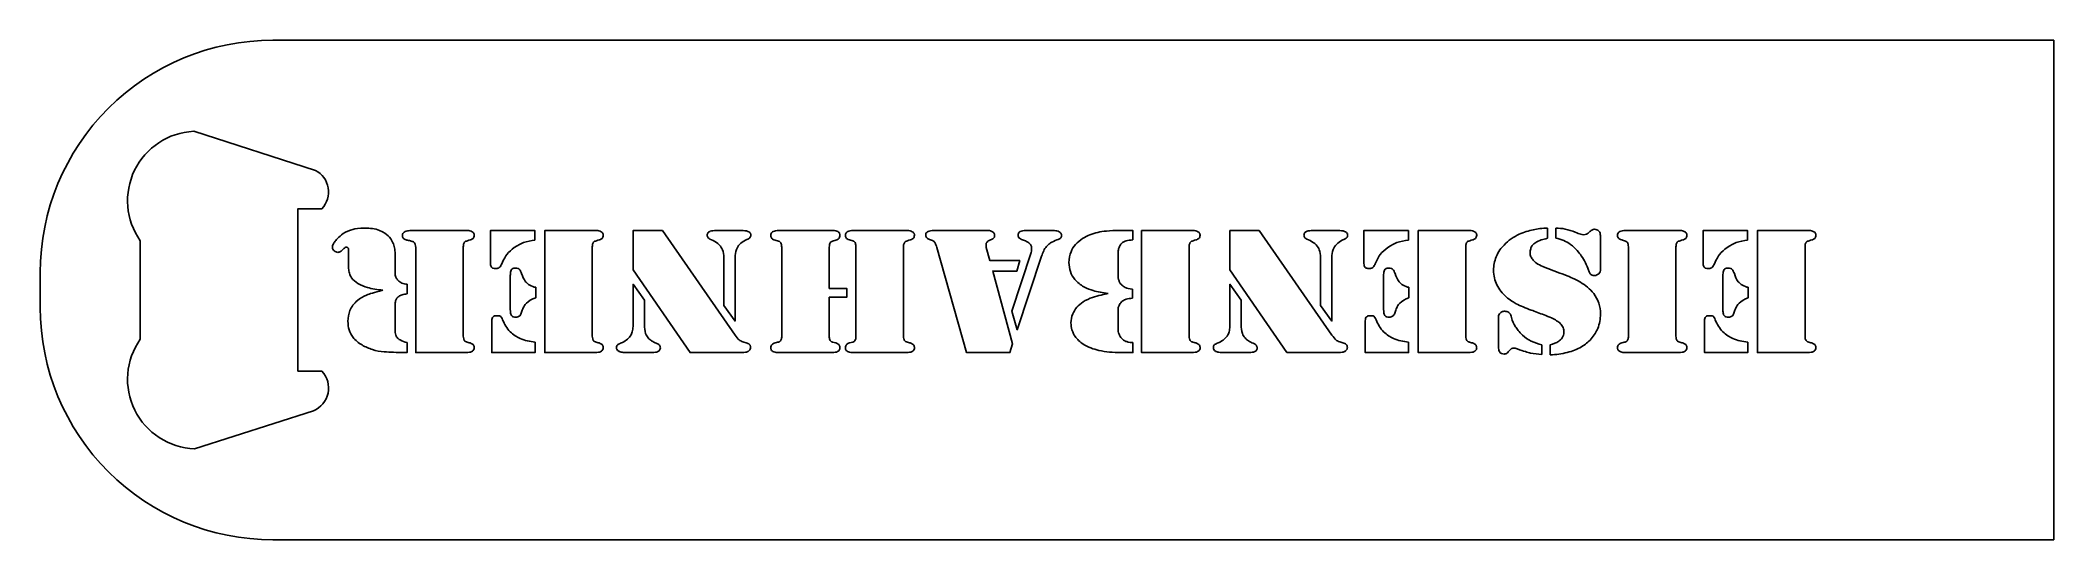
# Model space of a CAD drawing. Header units: millimetres. Extents: x -20 to 153, y 0 to 43.
import ezdxf

# ---------------------------------------------------------------- set-up
doc = ezdxf.new("R2010")
doc.units = ezdxf.units.MM

msp = doc.modelspace()

# ---------------------------------------------------------------- linework, layer by layer
for p, q in [((11.95, 26.62), (16.62, 26.62)), ((38.12, 26.62), (40.25, 26.62)), ((43.5, 26.62), (48.1, 26.62)), ((49.88, 26.62), (54.46, 26.62)), ((56.83, 26.62), (61.44, 26.62)), ((64.73, 26.62), (67.08, 26.62)), ((89.42, 26.62), (91.56, 26.62)), ((109.59, 26.83), (109.59, 25.95)), ((110.3, 25.95), (110.3, 26.83)), ((114.13, 26.06), (114.13, 23.27)), ((116.28, 26.62), (120.87, 26.62)), ((6.51, 23.34), (6.51, 24.92)), ((10.5, 24.63), (10.5, 23.34)), ((16.37, 25.22), (16.37, 17.52)), ((27.46, 25.22), (27.46, 17.52)), ((37.85, 25.75), (37.57, 25.88)), ((43.47, 25.71), (43.17, 25.79)), ((43.74, 17.52), (43.74, 25.19)), ((48.4, 25.79), (48.1, 25.71)), ((49.86, 25.73), (49.57, 25.81)), ((50.12, 17.52), (50.12, 25.22)), ((54.21, 25.22), (54.21, 17.52)), ((64.69, 25.73), (64.37, 25.85)), ((72.66, 24.62), (72.66, 22.87)), ((78.77, 25.22), (78.77, 17.52)), ((89.16, 25.75), (88.88, 25.88)), ((102.55, 25.22), (102.55, 17.52)), ((116.53, 17.52), (116.53, 25.22)), ((120.62, 25.22), (120.62, 17.52)), ((131.72, 25.22), (131.72, 17.52)), ((20.41, 19.81), (20.41, 22.75)), ((95.49, 19.81), (95.49, 22.75)), ((124.66, 19.81), (124.66, 22.75)), ((11.53, 21.99), (11.53, 21.17)), ((22.59, 21.73), (22.59, 20.83)), ((73.89, 21.58), (73.89, 20.79)), ((97.67, 21.73), (97.67, 20.83)), ((126.84, 21.73), (126.84, 20.83)), ((10.5, 20.11), (10.5, 18.07)), ((72.66, 19.89), (72.66, 18.13)), ((105.37, 16.61), (105.37, 19.15)), ((32.62, 16.12), (30.32, 16.12)), ((40.41, 17.04), (40.76, 16.93)), ((48.08, 16.12), (43.5, 16.12)), ((48.1, 17.01), (48.4, 16.94)), ((49.57, 16.94), (49.86, 17.01)), ((54.46, 16.12), (49.88, 16.12)), ((83.93, 16.12), (81.62, 16.12)), ((91.71, 17.04), (92.07, 16.93)), ((106.4, 16.39), (106.2, 16.17)), ((109.08, 16.79), (109.08, 15.95)), ((109.81, 15.91), (109.81, 16.79)), ((120.87, 16.12), (116.28, 16.12))]:
    msp.add_line(p, q)
for points in [[(0, 0), (153.1, 0), (153.1, 43), (0, 43, 0.414214), (-20, 23), (-20, 20, 0.414214)], [(2.15, 14.5), (4.21, 14.5, -0.527234), (3.48, 11.11), (-6.74, 7.84, -0.595804), (-11.4, 17.27), (-11.4, 25.73, -0.591565), (-6.81, 35.16), (3.66, 31.8, -0.496126), (4.21, 28.5), (2.15, 28.5)]]:
    msp.add_lwpolyline(points, format="xyb", close=True)
for points in [[(18.7, 23.9), (18.7, 26.62), (22.53, 26.62), (22.53, 25.79)], [(27.71, 16.12), (23.37, 16.12), (23.37, 26.62), (27.71, 26.62)], [(39.91, 16.12), (35.87, 16.12), (30.96, 23.23), (30.96, 26.62), (33.48, 26.62), (39.74, 17.62)], [(72.83, 26.62), (73.93, 26.62), (73.93, 25.81)], [(79.02, 16.12), (74.68, 16.12), (74.68, 26.62), (79.02, 26.62)], [(91.22, 16.12), (87.17, 16.12), (82.27, 23.23), (82.27, 26.62), (84.78, 26.62), (91.05, 17.62)], [(93.78, 23.9), (93.78, 26.62), (97.62, 26.62), (97.62, 25.79)], [(102.8, 16.12), (98.46, 16.12), (98.46, 26.62), (102.8, 26.62)], [(122.95, 23.9), (122.95, 26.62), (126.78, 26.62), (126.78, 25.79)], [(131.96, 16.12), (127.62, 16.12), (127.62, 26.62), (131.96, 26.62)], [(16.62, 16.12), (12.28, 16.12), (12.28, 25.16)], [(39.73, 24.3), (39.73, 18.83), (38.76, 20.18), (38.76, 24.3)], [(47.83, 25.19), (47.83, 21.64), (49.34, 21.64), (49.34, 20.88), (47.83, 20.88), (47.83, 17.52)], [(61.33, 25.15), (61.63, 24.04), (64.2, 24.04), (63.96, 23.13), (61.89, 23.13), (63.58, 16.88), (63.36, 16.12), (59.64, 16.12), (57.08, 25.16)], [(66.08, 24.41), (63.99, 18.08), (63.52, 19.67), (65.16, 24.63)], [(91.04, 24.3), (91.04, 18.83), (90.06, 20.18), (90.06, 24.3)], [(30.96, 18.49), (30.96, 22), (31.94, 20.62), (31.94, 18.49)], [(82.27, 18.49), (82.27, 22), (83.24, 20.62), (83.24, 18.49)], [(22.54, 17.02), (22.54, 16.12), (18.82, 16.12), (18.82, 18.85)], [(97.63, 17.02), (97.63, 16.12), (93.91, 16.12), (93.91, 18.85)], [(126.79, 17.02), (126.79, 16.12), (123.08, 16.12), (123.08, 18.85)], [(11.54, 16.98), (11.54, 16.12), (11.3, 16.12)], [(73.93, 16.97), (73.93, 16.12), (72.86, 16.12)]]:
    msp.add_lwpolyline(points)
for points, knots in [([(5.11, 25.16), (5.11, 25.22), (5.12, 25.28), (5.17, 25.44), (5.23, 25.54), (5.4, 25.78), (5.63, 26.07), (6.05, 26.36)], [0, 0, 0, 0, 0.0175006, 0.0175006, 0.0504706, 0.0504706, 0.107402, 0.107402, 0.107402, 0.107402]), ([(6.05, 26.36), (6.31, 26.52), (6.58, 26.64), (7.08, 26.77), (7.41, 26.83), (7.92, 26.83)], [0, 0, 0, 0, 0.0911591, 0.0911591, 0.1531278, 0.1531278, 0.1531278, 0.1531278]), ([(7.92, 26.83), (8.34, 26.83), (8.78, 26.78), (9.53, 26.49), (9.76, 26.31), (10.08, 26), (10.22, 25.8), (10.38, 25.43), (10.43, 25.29), (10.49, 24.97), (10.5, 24.8), (10.5, 24.63)], [0, 0, 0, 0, 0.1265015, 0.1265015, 0.2415901, 0.2415901, 0.3885515, 0.3885515, 0.4799885, 0.4799885, 0.5791454, 0.5791454, 0.5791454, 0.5791454]), ([(11.13, 26.2), (11.13, 26.24), (11.14, 26.28), (11.17, 26.36), (11.19, 26.39), (11.26, 26.46), (11.31, 26.5), (11.37, 26.53)], [0, 0, 0, 0, 0.01230734, 0.01230734, 0.02460549, 0.02460549, 0.04278405, 0.04278405, 0.04278405, 0.04278405]), ([(11.58, 25.78), (11.49, 25.8), (11.4, 25.82), (11.28, 25.9), (11.23, 25.93), (11.18, 26), (11.16, 26.04), (11.14, 26.12), (11.13, 26.16), (11.13, 26.2)], [0, 0, 0, 0, 0.02663534, 0.02663534, 0.04243666, 0.04243666, 0.05438488, 0.05438488, 0.06711699, 0.06711699, 0.06711699, 0.06711699]), ([(11.37, 26.53), (11.43, 26.56), (11.5, 26.58), (11.69, 26.61), (11.83, 26.62), (11.95, 26.62)], [0, 0, 0, 0, 0.02086702, 0.02086702, 0.05779384, 0.05779384, 0.05779384, 0.05779384]), ([(16.62, 26.62), (16.76, 26.62), (16.91, 26.61), (17.11, 26.53), (17.16, 26.5), (17.23, 26.44), (17.26, 26.41), (17.29, 26.35), (17.3, 26.32), (17.31, 26.27), (17.31, 26.25), (17.31, 26.22)], [0, 0, 0, 0, 0.043682, 0.043682, 0.0717431, 0.0717431, 0.0967537, 0.0967537, 0.1112036, 0.1112036, 0.1264283, 0.1264283, 0.1264283, 0.1264283]), ([(17.31, 26.22), (17.31, 26.16), (17.3, 26.11), (17.26, 26.02), (17.24, 25.98), (17.17, 25.91), (17.14, 25.89), (17.05, 25.84), (17, 25.82), (16.95, 25.81)], [0, 0, 0, 0, 0.01627977, 0.01627977, 0.03017054, 0.03017054, 0.04392004, 0.04392004, 0.05992609, 0.05992609, 0.05992609, 0.05992609]), ([(27.71, 26.62), (27.85, 26.62), (28, 26.61), (28.2, 26.53), (28.25, 26.5), (28.32, 26.44), (28.35, 26.41), (28.38, 26.35), (28.39, 26.32), (28.4, 26.27), (28.4, 26.25), (28.4, 26.22)], [0, 0, 0, 0, 0.043682, 0.043682, 0.0717431, 0.0717431, 0.0967537, 0.0967537, 0.1112036, 0.1112036, 0.1264283, 0.1264283, 0.1264283, 0.1264283]), ([(28.4, 26.22), (28.4, 26.16), (28.39, 26.11), (28.36, 26.02), (28.33, 25.98), (28.27, 25.91), (28.23, 25.89), (28.14, 25.84), (28.09, 25.82), (28.04, 25.81)], [0, 0, 0, 0, 0.01627977, 0.01627977, 0.03017054, 0.03017054, 0.04392004, 0.04392004, 0.05992609, 0.05992609, 0.05992609, 0.05992609]), ([(37.33, 26.23), (37.33, 26.27), (37.34, 26.31), (37.37, 26.38), (37.39, 26.41), (37.44, 26.47), (37.47, 26.5), (37.51, 26.52)], [0, 0, 0, 0, 0.01250228, 0.01250228, 0.02339516, 0.02339516, 0.03561358, 0.03561358, 0.03561358, 0.03561358]), ([(37.57, 25.88), (37.52, 25.91), (37.46, 25.94), (37.39, 26.02), (37.37, 26.06), (37.34, 26.14), (37.33, 26.18), (37.33, 26.23)], [0, 0, 0, 0, 0.01854841, 0.01854841, 0.03145262, 0.03145262, 0.04467574, 0.04467574, 0.04467574, 0.04467574]), ([(37.51, 26.52), (37.54, 26.54), (37.57, 26.55), (37.73, 26.6), (37.91, 26.62), (38.12, 26.62)], [0, 0, 0, 0, 0.01062445, 0.01062445, 0.04942759, 0.04942759, 0.04942759, 0.04942759]), ([(40.25, 26.62), (40.48, 26.62), (40.68, 26.6), (40.89, 26.52), (40.94, 26.49), (41.02, 26.42), (41.04, 26.39), (41.07, 26.33), (41.08, 26.31), (41.09, 26.27), (41.09, 26.24), (41.09, 26.22)], [0, 0, 0, 0, 0.0691591, 0.0691591, 0.0955094, 0.0955094, 0.1132942, 0.1132942, 0.1233307, 0.1233307, 0.1338879, 0.1338879, 0.1338879, 0.1338879]), ([(41.09, 26.22), (41.09, 26.18), (41.08, 26.13), (41.05, 26.06), (41.03, 26.03), (40.99, 25.99), (40.96, 25.96), (40.81, 25.87), (40.7, 25.82), (40.62, 25.78)], [0, 0, 0, 0, 0.01288505, 0.01288505, 0.02358097, 0.02358097, 0.03016432, 0.03016432, 0.03767497, 0.03767497, 0.03767497, 0.03767497]), ([(42.8, 26.21), (42.8, 26.26), (42.81, 26.31), (42.85, 26.39), (42.87, 26.43), (42.93, 26.49), (42.97, 26.52), (43.08, 26.57), (43.15, 26.59), (43.31, 26.61), (43.4, 26.62), (43.5, 26.62)], [0, 0, 0, 0, 0.01485263, 0.01485263, 0.02741781, 0.02741781, 0.04159931, 0.04159931, 0.06294105, 0.06294105, 0.09029701, 0.09029701, 0.09029701, 0.09029701]), ([(43.17, 25.79), (43.09, 25.81), (43.02, 25.84), (42.92, 25.91), (42.89, 25.95), (42.84, 26.02), (42.83, 26.06), (42.81, 26.13), (42.8, 26.17), (42.8, 26.21)], [0, 0, 0, 0, 0.02263358, 0.02263358, 0.03788126, 0.03788126, 0.04876445, 0.04876445, 0.06049415, 0.06049415, 0.06049415, 0.06049415]), ([(48.1, 26.62), (48.23, 26.62), (48.36, 26.61), (48.53, 26.55), (48.58, 26.52), (48.66, 26.46), (48.69, 26.42), (48.72, 26.36), (48.73, 26.33), (48.74, 26.27), (48.75, 26.24), (48.75, 26.21)], [0, 0, 0, 0, 0.03948663, 0.03948663, 0.05948038, 0.05948038, 0.07417049, 0.07417049, 0.08401107, 0.08401107, 0.09467903, 0.09467903, 0.09467903, 0.09467903]), ([(48.75, 26.21), (48.75, 26.15), (48.74, 26.09), (48.7, 25.99), (48.67, 25.95), (48.61, 25.89), (48.57, 25.87), (48.49, 25.82), (48.45, 25.8), (48.4, 25.79)], [0, 0, 0, 0, 0.01753798, 0.01753798, 0.03209632, 0.03209632, 0.04483533, 0.04483533, 0.05935634, 0.05935634, 0.05935634, 0.05935634]), ([(49.22, 26.22), (49.22, 26.27), (49.23, 26.32), (49.26, 26.4), (49.28, 26.43), (49.35, 26.5), (49.38, 26.52), (49.49, 26.57), (49.55, 26.59), (49.7, 26.61), (49.79, 26.62), (49.88, 26.62)], [0, 0, 0, 0, 0.01481446, 0.01481446, 0.02723179, 0.02723179, 0.04103265, 0.04103265, 0.06105603, 0.06105603, 0.08650683, 0.08650683, 0.08650683, 0.08650683]), ([(49.57, 25.81), (49.5, 25.83), (49.43, 25.85), (49.33, 25.92), (49.3, 25.96), (49.26, 26.03), (49.24, 26.06), (49.22, 26.14), (49.22, 26.18), (49.22, 26.22)], [0, 0, 0, 0, 0.02099188, 0.02099188, 0.0355652, 0.0355652, 0.04660649, 0.04660649, 0.05865676, 0.05865676, 0.05865676, 0.05865676]), ([(54.46, 26.62), (54.61, 26.62), (54.75, 26.61), (54.95, 26.53), (55, 26.5), (55.07, 26.44), (55.1, 26.41), (55.13, 26.35), (55.14, 26.32), (55.15, 26.27), (55.15, 26.25), (55.15, 26.22)], [0, 0, 0, 0, 0.043682, 0.043682, 0.0717431, 0.0717431, 0.0967537, 0.0967537, 0.1112036, 0.1112036, 0.1264283, 0.1264283, 0.1264283, 0.1264283]), ([(55.15, 26.22), (55.15, 26.16), (55.14, 26.11), (55.11, 26.02), (55.08, 25.98), (55.02, 25.91), (54.98, 25.89), (54.89, 25.84), (54.84, 25.82), (54.79, 25.81)], [0, 0, 0, 0, 0.01627977, 0.01627977, 0.03017054, 0.03017054, 0.04392004, 0.04392004, 0.05992609, 0.05992609, 0.05992609, 0.05992609]), ([(56.12, 26.22), (56.12, 26.27), (56.13, 26.31), (56.16, 26.39), (56.18, 26.43), (56.24, 26.49), (56.28, 26.51), (56.39, 26.57), (56.47, 26.59), (56.63, 26.61), (56.73, 26.62), (56.83, 26.62)], [0, 0, 0, 0, 0.01407534, 0.01407534, 0.02615202, 0.02615202, 0.04009652, 0.04009652, 0.06229866, 0.06229866, 0.09113992, 0.09113992, 0.09113992, 0.09113992]), ([(56.54, 25.82), (56.39, 25.87), (56.28, 25.93), (56.2, 26), (56.17, 26.03), (56.14, 26.1), (56.13, 26.12), (56.12, 26.17), (56.12, 26.19), (56.12, 26.22)], [0, 0, 0, 0, 0.0476309, 0.0476309, 0.05850447, 0.05850447, 0.06386278, 0.06386278, 0.0697318, 0.0697318, 0.0697318, 0.0697318]), ([(61.44, 26.62), (61.55, 26.62), (61.66, 26.61), (61.84, 26.54), (61.9, 26.5), (61.97, 26.43), (61.99, 26.39), (62.02, 26.33), (62.03, 26.31), (62.04, 26.26), (62.04, 26.23), (62.04, 26.21)], [0, 0, 0, 0, 0.0318382, 0.0318382, 0.0591057, 0.0591057, 0.0865075, 0.0865075, 0.1005045, 0.1005045, 0.1150599, 0.1150599, 0.1150599, 0.1150599]), ([(62.04, 26.21), (62.04, 26.16), (62.04, 26.11), (62.01, 26.03), (61.99, 26), (61.96, 25.97), (61.94, 25.95), (61.82, 25.87), (61.72, 25.83), (61.63, 25.79)], [0, 0, 0, 0, 0.01495229, 0.01495229, 0.02450177, 0.02450177, 0.02954499, 0.02954499, 0.03661792, 0.03661792, 0.03661792, 0.03661792]), ([(64.06, 26.24), (64.06, 26.28), (64.07, 26.33), (64.1, 26.4), (64.12, 26.43), (64.18, 26.49), (64.21, 26.52), (64.32, 26.57), (64.39, 26.59), (64.55, 26.61), (64.64, 26.62), (64.73, 26.62)], [0, 0, 0, 0, 0.01348945, 0.01348945, 0.02504292, 0.02504292, 0.03834557, 0.03834557, 0.05937496, 0.05937496, 0.08664593, 0.08664593, 0.08664593, 0.08664593]), ([(64.37, 25.85), (64.3, 25.88), (64.24, 25.91), (64.15, 25.98), (64.12, 26.02), (64.08, 26.09), (64.07, 26.12), (64.06, 26.18), (64.06, 26.21), (64.06, 26.24)], [0, 0, 0, 0, 0.02082728, 0.02082728, 0.03509958, 0.03509958, 0.04381502, 0.04381502, 0.05307428, 0.05307428, 0.05307428, 0.05307428]), ([(67.08, 26.62), (67.22, 26.62), (67.37, 26.6), (67.57, 26.53), (67.64, 26.49), (67.73, 26.41), (67.76, 26.37), (67.79, 26.31), (67.8, 26.28), (67.81, 26.23), (67.81, 26.2), (67.81, 26.17)], [0, 0, 0, 0, 0.04247268, 0.04247268, 0.06427792, 0.06427792, 0.07869724, 0.07869724, 0.08666588, 0.08666588, 0.09500927, 0.09500927, 0.09500927, 0.09500927]), ([(67.81, 26.17), (67.81, 26.14), (67.81, 26.11), (67.78, 26.05), (67.76, 26.03), (67.71, 25.96), (67.66, 25.93), (67.55, 25.86), (67.47, 25.83), (67.4, 25.81)], [0, 0, 0, 0, 0.00912686, 0.00912686, 0.0191179, 0.0191179, 0.0353376, 0.0353376, 0.05784297, 0.05784297, 0.05784297, 0.05784297]), ([(69.61, 25.92), (70.01, 26.18), (70.46, 26.36), (71.32, 26.55), (71.9, 26.62), (72.83, 26.62)], [0, 0, 0, 0, 0.1446171, 0.1446171, 0.2659885, 0.2659885, 0.2659885, 0.2659885]), ([(79.02, 26.62), (79.16, 26.62), (79.31, 26.61), (79.51, 26.53), (79.56, 26.5), (79.63, 26.44), (79.66, 26.41), (79.69, 26.35), (79.69, 26.32), (79.71, 26.27), (79.71, 26.25), (79.71, 26.22)], [0, 0, 0, 0, 0.043682, 0.043682, 0.0717431, 0.0717431, 0.0967537, 0.0967537, 0.1112036, 0.1112036, 0.1264283, 0.1264283, 0.1264283, 0.1264283]), ([(79.71, 26.22), (79.71, 26.16), (79.7, 26.11), (79.66, 26.02), (79.64, 25.98), (79.57, 25.91), (79.53, 25.89), (79.45, 25.84), (79.39, 25.82), (79.34, 25.81)], [0, 0, 0, 0, 0.01627977, 0.01627977, 0.03017054, 0.03017054, 0.04392004, 0.04392004, 0.05992609, 0.05992609, 0.05992609, 0.05992609]), ([(88.64, 26.23), (88.64, 26.27), (88.65, 26.31), (88.68, 26.38), (88.7, 26.41), (88.75, 26.47), (88.78, 26.5), (88.81, 26.52)], [0, 0, 0, 0, 0.01250228, 0.01250228, 0.02339516, 0.02339516, 0.03561358, 0.03561358, 0.03561358, 0.03561358]), ([(88.88, 25.88), (88.82, 25.91), (88.77, 25.94), (88.7, 26.02), (88.68, 26.06), (88.65, 26.14), (88.64, 26.18), (88.64, 26.23)], [0, 0, 0, 0, 0.01854841, 0.01854841, 0.03145262, 0.03145262, 0.04467574, 0.04467574, 0.04467574, 0.04467574]), ([(88.81, 26.52), (88.84, 26.54), (88.88, 26.55), (89.03, 26.6), (89.22, 26.62), (89.42, 26.62)], [0, 0, 0, 0, 0.01062445, 0.01062445, 0.04942759, 0.04942759, 0.04942759, 0.04942759]), ([(91.56, 26.62), (91.79, 26.62), (91.99, 26.6), (92.19, 26.52), (92.25, 26.49), (92.32, 26.42), (92.35, 26.39), (92.38, 26.33), (92.38, 26.31), (92.39, 26.27), (92.4, 26.24), (92.4, 26.22)], [0, 0, 0, 0, 0.0691591, 0.0691591, 0.0955094, 0.0955094, 0.1132942, 0.1132942, 0.1233307, 0.1233307, 0.1338879, 0.1338879, 0.1338879, 0.1338879]), ([(92.4, 26.22), (92.4, 26.18), (92.39, 26.13), (92.36, 26.06), (92.34, 26.03), (92.3, 25.99), (92.27, 25.96), (92.11, 25.87), (92.01, 25.82), (91.92, 25.78)], [0, 0, 0, 0, 0.01288505, 0.01288505, 0.02358097, 0.02358097, 0.03016432, 0.03016432, 0.03767497, 0.03767497, 0.03767497, 0.03767497]), ([(102.8, 26.62), (102.94, 26.62), (103.09, 26.61), (103.29, 26.53), (103.34, 26.5), (103.41, 26.44), (103.44, 26.41), (103.47, 26.35), (103.47, 26.32), (103.49, 26.27), (103.49, 26.25), (103.49, 26.22)], [0, 0, 0, 0, 0.043682, 0.043682, 0.0717431, 0.0717431, 0.0967537, 0.0967537, 0.1112036, 0.1112036, 0.1264283, 0.1264283, 0.1264283, 0.1264283]), ([(103.49, 26.22), (103.49, 26.16), (103.48, 26.11), (103.44, 26.02), (103.42, 25.98), (103.35, 25.91), (103.31, 25.89), (103.23, 25.84), (103.17, 25.82), (103.12, 25.81)], [0, 0, 0, 0, 0.01627977, 0.01627977, 0.03017054, 0.03017054, 0.04392004, 0.04392004, 0.05992609, 0.05992609, 0.05992609, 0.05992609]), ([(104.94, 23.19), (104.94, 23.6), (105.01, 23.99), (105.35, 24.8), (105.62, 25.14), (106.21, 25.77), (106.66, 26.07), (107.15, 26.3)], [0, 0, 0, 0, 0.1213245, 0.1213245, 0.2651592, 0.2651592, 0.5100572, 0.5100572, 0.5100572, 0.5100572]), ([(107.15, 26.3), (107.54, 26.47), (107.95, 26.6), (108.7, 26.76), (109.13, 26.83), (109.59, 26.83)], [0, 0, 0, 0, 0.1275427, 0.1275427, 0.2301609, 0.2301609, 0.2301609, 0.2301609]), ([(110.3, 26.83), (110.56, 26.83), (110.83, 26.8), (111.39, 26.68), (111.68, 26.58), (111.96, 26.47)], [0, 0, 0, 0, 0.0801055, 0.0801055, 0.171139, 0.171139, 0.171139, 0.171139]), ([(111.96, 26.47), (112.12, 26.41), (112.33, 26.33), (112.5, 26.28), (112.59, 26.26), (112.68, 26.26)], [0, 0, 0, 0, 0.05108131, 0.05108131, 0.08011295, 0.08011295, 0.08011295, 0.08011295]), ([(112.68, 26.26), (112.77, 26.26), (112.86, 26.27), (112.96, 26.31), (112.99, 26.33), (113.13, 26.44), (113.2, 26.51), (113.26, 26.57)], [0, 0, 0, 0, 0.02711044, 0.02711044, 0.03979662, 0.03979662, 0.05202031, 0.05202031, 0.05202031, 0.05202031]), ([(113.26, 26.57), (113.31, 26.61), (113.37, 26.66), (113.46, 26.7), (113.49, 26.71), (113.55, 26.73), (113.58, 26.73), (113.61, 26.73)], [0, 0, 0, 0, 0.02118987, 0.02118987, 0.03080265, 0.03080265, 0.04031, 0.04031, 0.04031, 0.04031]), ([(113.61, 26.73), (113.69, 26.73), (113.76, 26.72), (113.88, 26.67), (113.93, 26.64), (114.01, 26.57), (114.04, 26.52), (114.09, 26.41), (114.1, 26.35), (114.13, 26.22), (114.13, 26.14), (114.13, 26.06)], [0, 0, 0, 0, 0.0220588, 0.0220588, 0.03849563, 0.03849563, 0.05506982, 0.05506982, 0.07384345, 0.07384345, 0.09644841, 0.09644841, 0.09644841, 0.09644841]), ([(115.59, 26.22), (115.59, 26.26), (115.6, 26.31), (115.63, 26.39), (115.65, 26.42), (115.72, 26.49), (115.77, 26.52), (115.87, 26.56), (115.94, 26.59), (116.1, 26.61), (116.19, 26.62), (116.28, 26.62)], [0, 0, 0, 0, 0.0134389, 0.0134389, 0.0254571, 0.0254571, 0.0428338, 0.0428338, 0.0766997, 0.0766997, 0.1192413, 0.1192413, 0.1192413, 0.1192413]), ([(115.96, 25.81), (115.88, 25.83), (115.81, 25.86), (115.71, 25.93), (115.67, 25.97), (115.63, 26.04), (115.61, 26.07), (115.6, 26.14), (115.59, 26.18), (115.59, 26.22)], [0, 0, 0, 0, 0.02276387, 0.02276387, 0.03782886, 0.03782886, 0.04837374, 0.04837374, 0.05967557, 0.05967557, 0.05967557, 0.05967557]), ([(120.87, 26.62), (121.02, 26.62), (121.16, 26.61), (121.36, 26.53), (121.41, 26.5), (121.48, 26.44), (121.51, 26.41), (121.54, 26.35), (121.55, 26.32), (121.56, 26.27), (121.56, 26.25), (121.56, 26.22)], [0, 0, 0, 0, 0.043682, 0.043682, 0.0717431, 0.0717431, 0.0967537, 0.0967537, 0.1112036, 0.1112036, 0.1264283, 0.1264283, 0.1264283, 0.1264283]), ([(121.56, 26.22), (121.56, 26.16), (121.55, 26.11), (121.52, 26.02), (121.49, 25.98), (121.43, 25.91), (121.39, 25.89), (121.3, 25.84), (121.25, 25.82), (121.2, 25.81)], [0, 0, 0, 0, 0.01627977, 0.01627977, 0.03017054, 0.03017054, 0.04392004, 0.04392004, 0.05992609, 0.05992609, 0.05992609, 0.05992609]), ([(131.96, 26.62), (132.11, 26.62), (132.25, 26.61), (132.45, 26.53), (132.51, 26.5), (132.58, 26.44), (132.6, 26.41), (132.63, 26.35), (132.64, 26.32), (132.65, 26.27), (132.65, 26.25), (132.65, 26.22)], [0, 0, 0, 0, 0.043682, 0.043682, 0.0717431, 0.0717431, 0.0967537, 0.0967537, 0.1112036, 0.1112036, 0.1264283, 0.1264283, 0.1264283, 0.1264283]), ([(132.65, 26.22), (132.65, 26.16), (132.65, 26.11), (132.61, 26.02), (132.58, 25.98), (132.52, 25.91), (132.48, 25.89), (132.39, 25.84), (132.34, 25.82), (132.29, 25.81)], [0, 0, 0, 0, 0.01627977, 0.01627977, 0.03017054, 0.03017054, 0.04392004, 0.04392004, 0.05992609, 0.05992609, 0.05992609, 0.05992609]), ([(5.58, 24.74), (5.53, 24.74), (5.48, 24.75), (5.37, 24.8), (5.31, 24.83), (5.23, 24.91), (5.18, 24.95), (5.13, 25.04), (5.12, 25.06), (5.11, 25.11), (5.11, 25.14), (5.11, 25.16)], [0, 0, 0, 0, 0.01569782, 0.01569782, 0.03491182, 0.03491182, 0.04925432, 0.04925432, 0.05457215, 0.05457215, 0.05962773, 0.05962773, 0.05962773, 0.05962773]), ([(6.04, 25.01), (5.98, 24.93), (5.9, 24.86), (5.78, 24.79), (5.74, 24.77), (5.66, 24.75), (5.62, 24.74), (5.58, 24.74)], [0, 0, 0, 0, 0.03010603, 0.03010603, 0.04283011, 0.04283011, 0.05482624, 0.05482624, 0.05482624, 0.05482624]), ([(6.32, 25.18), (6.29, 25.18), (6.26, 25.17), (6.2, 25.15), (6.18, 25.14), (6.12, 25.08), (6.08, 25.04), (6.04, 25.01)], [0, 0, 0, 0, 0.00943434, 0.00943434, 0.01631437, 0.01631437, 0.02441877, 0.02441877, 0.02441877, 0.02441877]), ([(6.51, 24.92), (6.51, 24.97), (6.5, 25.02), (6.48, 25.08), (6.47, 25.1), (6.44, 25.14), (6.43, 25.15), (6.4, 25.17), (6.38, 25.17), (6.35, 25.18), (6.33, 25.18), (6.32, 25.18)], [0, 0, 0, 0, 0.01314201, 0.01314201, 0.02072211, 0.02072211, 0.02672649, 0.02672649, 0.03117578, 0.03117578, 0.03610473, 0.03610473, 0.03610473, 0.03610473]), ([(12.14, 25.59), (12.1, 25.63), (12.06, 25.66), (12, 25.68), (11.98, 25.69), (11.8, 25.74), (11.67, 25.76), (11.58, 25.78)], [0, 0, 0, 0, 0.0157162, 0.0157162, 0.02139027, 0.02139027, 0.02711471, 0.02711471, 0.02711471, 0.02711471]), ([(12.28, 25.16), (12.28, 25.25), (12.27, 25.34), (12.23, 25.45), (12.22, 25.48), (12.18, 25.54), (12.17, 25.57), (12.14, 25.59)], [0, 0, 0, 0, 0.02555473, 0.02555473, 0.03608589, 0.03608589, 0.04570883, 0.04570883, 0.04570883, 0.04570883]), ([(16.48, 25.61), (16.45, 25.58), (16.43, 25.55), (16.4, 25.47), (16.39, 25.42), (16.37, 25.33), (16.37, 25.27), (16.37, 25.22)], [0, 0, 0, 0, 0.01167303, 0.01167303, 0.02510579, 0.02510579, 0.04141753, 0.04141753, 0.04141753, 0.04141753]), ([(16.95, 25.81), (16.8, 25.77), (16.63, 25.71), (16.58, 25.7), (16.56, 25.69), (16.51, 25.65), (16.5, 25.63), (16.48, 25.61)], [0, 0, 0, 0, 0.04500345, 0.04500345, 0.05256676, 0.05256676, 0.05840119, 0.05840119, 0.05840119, 0.05840119]), ([(20.75, 25.15), (20.52, 24.99), (20.29, 24.79), (20.02, 24.43), (19.86, 24.19), (19.67, 23.76)], [0, 0, 0, 0, 0.085719, 0.085719, 0.1372803, 0.1372803, 0.1372803, 0.1372803]), ([(22.53, 25.79), (22.21, 25.75), (21.85, 25.69), (21.35, 25.51), (21.08, 25.39), (20.75, 25.15)], [0, 0, 0, 0, 0.097534, 0.097534, 0.1583935, 0.1583935, 0.1583935, 0.1583935]), ([(27.57, 25.61), (27.55, 25.58), (27.53, 25.55), (27.49, 25.47), (27.48, 25.42), (27.47, 25.33), (27.46, 25.27), (27.46, 25.22)], [0, 0, 0, 0, 0.01167303, 0.01167303, 0.02510579, 0.02510579, 0.04141753, 0.04141753, 0.04141753, 0.04141753]), ([(28.04, 25.81), (27.89, 25.77), (27.72, 25.71), (27.67, 25.7), (27.65, 25.69), (27.61, 25.65), (27.59, 25.63), (27.57, 25.61)], [0, 0, 0, 0, 0.04500345, 0.04500345, 0.05256676, 0.05256676, 0.05840119, 0.05840119, 0.05840119, 0.05840119]), ([(38.76, 24.3), (38.76, 24.52), (38.73, 24.75), (38.6, 25.09), (38.52, 25.24), (38.23, 25.54), (38.05, 25.66), (37.85, 25.75)], [0, 0, 0, 0, 0.0677212, 0.0677212, 0.1087007, 0.1087007, 0.15097, 0.15097, 0.15097, 0.15097]), ([(40.62, 25.78), (40.43, 25.69), (40.26, 25.58), (40, 25.3), (39.91, 25.15), (39.76, 24.76), (39.73, 24.53), (39.73, 24.3)], [0, 0, 0, 0, 0.0616591, 0.0616591, 0.1153727, 0.1153727, 0.1850935, 0.1850935, 0.1850935, 0.1850935]), ([(43.74, 25.19), (43.74, 25.29), (43.73, 25.4), (43.68, 25.53), (43.65, 25.58), (43.59, 25.64), (43.57, 25.66), (43.52, 25.69), (43.5, 25.7), (43.47, 25.71)], [0, 0, 0, 0, 0.03118132, 0.03118132, 0.04899235, 0.04899235, 0.05847094, 0.05847094, 0.06822075, 0.06822075, 0.06822075, 0.06822075]), ([(48.1, 25.71), (48.06, 25.7), (48.02, 25.68), (47.96, 25.63), (47.93, 25.6), (47.89, 25.52), (47.87, 25.47), (47.84, 25.34), (47.83, 25.26), (47.83, 25.19)], [0, 0, 0, 0, 0.01227634, 0.01227634, 0.02412204, 0.02412204, 0.04036849, 0.04036849, 0.06278693, 0.06278693, 0.06278693, 0.06278693]), ([(50.12, 25.22), (50.12, 25.32), (50.11, 25.43), (50.06, 25.56), (50.03, 25.61), (49.98, 25.66), (49.96, 25.68), (49.91, 25.71), (49.89, 25.72), (49.86, 25.73)], [0, 0, 0, 0, 0.031827, 0.031827, 0.04848094, 0.04848094, 0.05785516, 0.05785516, 0.06744943, 0.06744943, 0.06744943, 0.06744943]), ([(54.32, 25.61), (54.3, 25.58), (54.28, 25.55), (54.24, 25.47), (54.23, 25.42), (54.22, 25.33), (54.21, 25.27), (54.21, 25.22)], [0, 0, 0, 0, 0.01167303, 0.01167303, 0.02510579, 0.02510579, 0.04141753, 0.04141753, 0.04141753, 0.04141753]), ([(54.79, 25.81), (54.64, 25.77), (54.47, 25.71), (54.42, 25.7), (54.4, 25.69), (54.36, 25.65), (54.34, 25.63), (54.32, 25.61)], [0, 0, 0, 0, 0.04500345, 0.04500345, 0.05256676, 0.05256676, 0.05840119, 0.05840119, 0.05840119, 0.05840119]), ([(56.91, 25.58), (56.89, 25.61), (56.87, 25.64), (56.8, 25.7), (56.76, 25.73), (56.66, 25.78), (56.6, 25.8), (56.54, 25.82)], [0, 0, 0, 0, 0.01120241, 0.01120241, 0.0261656, 0.0261656, 0.04489779, 0.04489779, 0.04489779, 0.04489779]), ([(57.08, 25.16), (57.05, 25.24), (57.03, 25.31), (56.97, 25.45), (56.94, 25.52), (56.91, 25.58)], [0, 0, 0, 0, 0.02358267, 0.02358267, 0.04495958, 0.04495958, 0.04495958, 0.04495958]), ([(61.63, 25.79), (61.54, 25.75), (61.46, 25.7), (61.38, 25.62), (61.35, 25.59), (61.31, 25.49), (61.31, 25.44), (61.31, 25.39)], [0, 0, 0, 0, 0.03017064, 0.03017064, 0.04229217, 0.04229217, 0.05399303, 0.05399303, 0.05399303, 0.05399303]), ([(61.31, 25.39), (61.31, 25.35), (61.31, 25.3), (61.32, 25.22), (61.32, 25.19), (61.33, 25.15)], [0, 0, 0, 0, 0.01272343, 0.01272343, 0.023813, 0.023813, 0.023813, 0.023813]), ([(65.23, 25.03), (65.23, 25.13), (65.22, 25.22), (65.15, 25.38), (65.11, 25.44), (65, 25.55), (64.95, 25.59), (64.83, 25.67), (64.76, 25.7), (64.69, 25.73)], [0, 0, 0, 0, 0.02760529, 0.02760529, 0.05211591, 0.05211591, 0.07226823, 0.07226823, 0.09513887, 0.09513887, 0.09513887, 0.09513887]), ([(65.16, 24.63), (65.18, 24.7), (65.2, 24.77), (65.23, 24.91), (65.23, 24.97), (65.23, 25.03)], [0, 0, 0, 0, 0.02161388, 0.02161388, 0.04083904, 0.04083904, 0.04083904, 0.04083904]), ([(66.5, 25.25), (66.41, 25.14), (66.33, 25.01), (66.19, 24.73), (66.13, 24.57), (66.08, 24.41)], [0, 0, 0, 0, 0.04360923, 0.04360923, 0.09394768, 0.09394768, 0.09394768, 0.09394768]), ([(67.4, 25.81), (67.21, 25.73), (66.99, 25.64), (66.78, 25.51), (66.65, 25.43), (66.5, 25.25)], [0, 0, 0, 0, 0.06238412, 0.06238412, 0.09203919, 0.09203919, 0.09203919, 0.09203919]), ([(68.44, 23.87), (68.44, 24.19), (68.49, 24.5), (68.71, 25.02), (68.84, 25.23), (69.18, 25.61), (69.39, 25.78), (69.61, 25.92)], [0, 0, 0, 0, 0.0959753, 0.0959753, 0.1695966, 0.1695966, 0.2490231, 0.2490231, 0.2490231, 0.2490231]), ([(72.96, 25.51), (72.88, 25.43), (72.82, 25.34), (72.74, 25.15), (72.71, 25.06), (72.67, 24.85), (72.66, 24.74), (72.66, 24.62)], [0, 0, 0, 0, 0.03318625, 0.03318625, 0.06248849, 0.06248849, 0.09617461, 0.09617461, 0.09617461, 0.09617461]), ([(73.93, 25.81), (73.73, 25.8), (73.51, 25.78), (73.3, 25.71), (73.23, 25.69), (73.08, 25.6), (73.02, 25.56), (72.96, 25.51)], [0, 0, 0, 0, 0.060897, 0.060897, 0.07781786, 0.07781786, 0.0911512, 0.0911512, 0.0911512, 0.0911512]), ([(78.88, 25.61), (78.85, 25.58), (78.83, 25.55), (78.8, 25.47), (78.79, 25.42), (78.77, 25.33), (78.77, 25.27), (78.77, 25.22)], [0, 0, 0, 0, 0.01167303, 0.01167303, 0.02510579, 0.02510579, 0.04141753, 0.04141753, 0.04141753, 0.04141753]), ([(79.34, 25.81), (79.2, 25.77), (79.03, 25.71), (78.98, 25.7), (78.96, 25.69), (78.91, 25.65), (78.89, 25.63), (78.88, 25.61)], [0, 0, 0, 0, 0.04500345, 0.04500345, 0.05256676, 0.05256676, 0.05840119, 0.05840119, 0.05840119, 0.05840119]), ([(90.06, 24.3), (90.06, 24.52), (90.03, 24.75), (89.9, 25.09), (89.82, 25.24), (89.53, 25.54), (89.35, 25.66), (89.16, 25.75)], [0, 0, 0, 0, 0.0677212, 0.0677212, 0.1087007, 0.1087007, 0.15097, 0.15097, 0.15097, 0.15097]), ([(91.92, 25.78), (91.74, 25.69), (91.57, 25.58), (91.3, 25.3), (91.21, 25.15), (91.07, 24.76), (91.04, 24.53), (91.04, 24.3)], [0, 0, 0, 0, 0.0616591, 0.0616591, 0.1153727, 0.1153727, 0.1850935, 0.1850935, 0.1850935, 0.1850935]), ([(95.84, 25.15), (95.61, 24.99), (95.38, 24.79), (95.1, 24.43), (94.95, 24.19), (94.76, 23.76)], [0, 0, 0, 0, 0.085719, 0.085719, 0.1372803, 0.1372803, 0.1372803, 0.1372803]), ([(97.62, 25.79), (97.3, 25.75), (96.93, 25.69), (96.43, 25.51), (96.17, 25.39), (95.84, 25.15)], [0, 0, 0, 0, 0.097534, 0.097534, 0.1583935, 0.1583935, 0.1583935, 0.1583935]), ([(102.66, 25.61), (102.63, 25.58), (102.61, 25.55), (102.58, 25.47), (102.57, 25.42), (102.55, 25.33), (102.55, 25.27), (102.55, 25.22)], [0, 0, 0, 0, 0.01167303, 0.01167303, 0.02510579, 0.02510579, 0.04141753, 0.04141753, 0.04141753, 0.04141753]), ([(103.12, 25.81), (102.98, 25.77), (102.81, 25.71), (102.76, 25.7), (102.74, 25.69), (102.69, 25.65), (102.67, 25.63), (102.66, 25.61)], [0, 0, 0, 0, 0.04500345, 0.04500345, 0.05256676, 0.05256676, 0.05840119, 0.05840119, 0.05840119, 0.05840119]), ([(109.59, 25.95), (109.2, 25.87), (108.83, 25.76), (108.45, 25.52), (108.35, 25.44), (108.2, 25.24), (108.16, 25.15), (108.1, 24.94), (108.08, 24.83), (108.08, 24.72)], [0, 0, 0, 0, 0.121511, 0.121511, 0.1769352, 0.1769352, 0.2176577, 0.2176577, 0.2611715, 0.2611715, 0.2611715, 0.2611715]), ([(108.08, 24.72), (108.08, 24.6), (108.11, 24.48), (108.2, 24.26), (108.26, 24.17), (108.43, 23.98), (108.53, 23.89), (108.64, 23.81)], [0, 0, 0, 0, 0.0368464, 0.0368464, 0.071715, 0.071715, 0.1117204, 0.1117204, 0.1117204, 0.1117204]), ([(111.55, 25.42), (111.37, 25.56), (111.18, 25.67), (110.75, 25.85), (110.53, 25.92), (110.3, 25.95)], [0, 0, 0, 0, 0.0686525, 0.0686525, 0.1388285, 0.1388285, 0.1388285, 0.1388285]), ([(113.1, 23.21), (112.96, 23.65), (112.75, 24.06), (112.31, 24.69), (112.02, 25.07), (111.55, 25.42)], [0, 0, 0, 0, 0.1395753, 0.1395753, 0.2292003, 0.2292003, 0.2292003, 0.2292003]), ([(116.42, 25.61), (116.4, 25.64), (116.38, 25.66), (116.33, 25.69), (116.32, 25.7), (116.19, 25.74), (116.03, 25.79), (115.96, 25.81)], [0, 0, 0, 0, 0.01086327, 0.01086327, 0.0180091, 0.0180091, 0.03123457, 0.03123457, 0.03123457, 0.03123457]), ([(116.53, 25.22), (116.53, 25.29), (116.52, 25.38), (116.5, 25.48), (116.48, 25.51), (116.46, 25.56), (116.44, 25.59), (116.42, 25.61)], [0, 0, 0, 0, 0.02316409, 0.02316409, 0.03260468, 0.03260468, 0.04102388, 0.04102388, 0.04102388, 0.04102388]), ([(120.73, 25.61), (120.71, 25.58), (120.69, 25.55), (120.65, 25.47), (120.64, 25.42), (120.63, 25.33), (120.62, 25.27), (120.62, 25.22)], [0, 0, 0, 0, 0.01167303, 0.01167303, 0.02510579, 0.02510579, 0.04141753, 0.04141753, 0.04141753, 0.04141753]), ([(121.2, 25.81), (121.05, 25.77), (120.88, 25.71), (120.83, 25.7), (120.81, 25.69), (120.77, 25.65), (120.75, 25.63), (120.73, 25.61)], [0, 0, 0, 0, 0.04500345, 0.04500345, 0.05256676, 0.05256676, 0.05840119, 0.05840119, 0.05840119, 0.05840119]), ([(125.01, 25.15), (124.77, 24.99), (124.55, 24.79), (124.27, 24.43), (124.11, 24.19), (123.92, 23.76)], [0, 0, 0, 0, 0.085719, 0.085719, 0.1372803, 0.1372803, 0.1372803, 0.1372803]), ([(126.78, 25.79), (126.46, 25.75), (126.1, 25.69), (125.6, 25.51), (125.33, 25.39), (125.01, 25.15)], [0, 0, 0, 0, 0.097534, 0.097534, 0.1583935, 0.1583935, 0.1583935, 0.1583935]), ([(131.83, 25.61), (131.8, 25.58), (131.78, 25.55), (131.75, 25.47), (131.73, 25.42), (131.72, 25.33), (131.72, 25.27), (131.72, 25.22)], [0, 0, 0, 0, 0.01167303, 0.01167303, 0.02510579, 0.02510579, 0.04141753, 0.04141753, 0.04141753, 0.04141753]), ([(132.29, 25.81), (132.15, 25.77), (131.97, 25.71), (131.92, 25.7), (131.9, 25.69), (131.86, 25.65), (131.84, 25.63), (131.83, 25.61)], [0, 0, 0, 0, 0.04500345, 0.04500345, 0.05256676, 0.05256676, 0.05840119, 0.05840119, 0.05840119, 0.05840119]), ([(7.31, 22.07), (7.1, 22.2), (6.91, 22.36), (6.68, 22.68), (6.62, 22.81), (6.53, 23.07), (6.51, 23.2), (6.51, 23.34)], [0, 0, 0, 0, 0.0739889, 0.0739889, 0.1193502, 0.1193502, 0.1657739, 0.1657739, 0.1657739, 0.1657739]), ([(10.5, 23.34), (10.5, 23.24), (10.5, 23.1), (10.5, 22.93), (10.51, 22.86), (10.51, 22.84)], [0, 0, 0, 0, 0.03069776, 0.03069776, 0.05198481, 0.05198481, 0.05198481, 0.05198481]), ([(10.51, 22.84), (10.52, 22.74), (10.55, 22.64), (10.64, 22.46), (10.7, 22.38), (10.77, 22.31)], [0, 0, 0, 0, 0.03029649, 0.03029649, 0.06011113, 0.06011113, 0.06011113, 0.06011113]), ([(19.16, 23.34), (19.09, 23.34), (19.01, 23.35), (18.9, 23.38), (18.86, 23.4), (18.81, 23.45), (18.79, 23.47), (18.74, 23.56), (18.72, 23.61), (18.7, 23.74), (18.7, 23.83), (18.7, 23.9)], [0, 0, 0, 0, 0.02149288, 0.02149288, 0.03432088, 0.03432088, 0.04269041, 0.04269041, 0.05269647, 0.05269647, 0.06752627, 0.06752627, 0.06752627, 0.06752627]), ([(19.67, 23.76), (19.62, 23.64), (19.57, 23.54), (19.48, 23.44), (19.45, 23.41), (19.36, 23.37), (19.33, 23.36), (19.25, 23.34), (19.2, 23.34), (19.16, 23.34)], [0, 0, 0, 0, 0.03656336, 0.03656336, 0.05395854, 0.05395854, 0.06604556, 0.06604556, 0.07988445, 0.07988445, 0.07988445, 0.07988445]), ([(20.41, 22.75), (20.41, 22.88), (20.42, 23.01), (20.47, 23.18), (20.49, 23.22), (20.53, 23.28), (20.55, 23.3), (20.62, 23.34), (20.66, 23.36), (20.75, 23.38), (20.81, 23.38), (20.86, 23.38)], [0, 0, 0, 0, 0.0394054, 0.0394054, 0.0603202, 0.0603202, 0.0793948, 0.0793948, 0.1031536, 0.1031536, 0.1336995, 0.1336995, 0.1336995, 0.1336995]), ([(20.86, 23.38), (20.93, 23.38), (21.01, 23.37), (21.13, 23.33), (21.17, 23.29), (21.24, 23.23), (21.27, 23.18), (21.33, 23.06), (21.36, 22.98), (21.38, 22.91)], [0, 0, 0, 0, 0.0211353, 0.0211353, 0.0409885, 0.0409885, 0.0727554, 0.0727554, 0.1167344, 0.1167344, 0.1167344, 0.1167344]), ([(21.38, 22.91), (21.46, 22.67), (21.57, 22.42), (21.81, 22.11), (21.93, 22), (22.25, 21.82), (22.41, 21.76), (22.59, 21.73)], [0, 0, 0, 0, 0.0766266, 0.0766266, 0.1171649, 0.1171649, 0.154016, 0.154016, 0.154016, 0.154016]), ([(69.72, 21.78), (69.42, 21.94), (69.16, 22.15), (68.78, 22.61), (68.65, 22.84), (68.48, 23.34), (68.44, 23.6), (68.44, 23.87)], [0, 0, 0, 0, 0.101101, 0.101101, 0.1793435, 0.1793435, 0.2593196, 0.2593196, 0.2593196, 0.2593196]), ([(72.66, 22.87), (72.66, 22.64), (72.68, 22.43), (72.76, 22.23), (72.79, 22.15), (72.9, 22), (72.96, 21.94), (73.03, 21.88)], [0, 0, 0, 0, 0.0711297, 0.0711297, 0.0939717, 0.0939717, 0.1129619, 0.1129619, 0.1129619, 0.1129619]), ([(94.25, 23.34), (94.17, 23.34), (94.1, 23.35), (93.99, 23.38), (93.95, 23.4), (93.9, 23.45), (93.87, 23.47), (93.83, 23.56), (93.81, 23.61), (93.79, 23.74), (93.78, 23.83), (93.78, 23.9)], [0, 0, 0, 0, 0.02149288, 0.02149288, 0.03432088, 0.03432088, 0.04269041, 0.04269041, 0.05269647, 0.05269647, 0.06752627, 0.06752627, 0.06752627, 0.06752627]), ([(94.76, 23.76), (94.71, 23.64), (94.66, 23.54), (94.57, 23.44), (94.53, 23.41), (94.45, 23.37), (94.41, 23.36), (94.33, 23.34), (94.29, 23.34), (94.25, 23.34)], [0, 0, 0, 0, 0.03656336, 0.03656336, 0.05395854, 0.05395854, 0.06604556, 0.06604556, 0.07988445, 0.07988445, 0.07988445, 0.07988445]), ([(95.49, 22.75), (95.49, 22.88), (95.5, 23.01), (95.55, 23.18), (95.57, 23.22), (95.61, 23.28), (95.64, 23.3), (95.7, 23.34), (95.74, 23.36), (95.84, 23.38), (95.9, 23.38), (95.95, 23.38)], [0, 0, 0, 0, 0.0394054, 0.0394054, 0.0603202, 0.0603202, 0.0793948, 0.0793948, 0.1031536, 0.1031536, 0.1336995, 0.1336995, 0.1336995, 0.1336995]), ([(95.95, 23.38), (96.02, 23.38), (96.09, 23.37), (96.22, 23.33), (96.26, 23.29), (96.33, 23.23), (96.36, 23.18), (96.42, 23.06), (96.45, 22.98), (96.47, 22.91)], [0, 0, 0, 0, 0.0211353, 0.0211353, 0.0409885, 0.0409885, 0.0727554, 0.0727554, 0.1167344, 0.1167344, 0.1167344, 0.1167344]), ([(96.47, 22.91), (96.55, 22.67), (96.65, 22.42), (96.9, 22.11), (97.01, 22), (97.33, 21.82), (97.5, 21.76), (97.67, 21.73)], [0, 0, 0, 0, 0.0766266, 0.0766266, 0.1171649, 0.1171649, 0.154016, 0.154016, 0.154016, 0.154016]), ([(106.02, 20.92), (105.69, 21.21), (105.42, 21.54), (105.13, 22.13), (105.06, 22.33), (104.96, 22.75), (104.94, 22.97), (104.94, 23.19)], [0, 0, 0, 0, 0.130677, 0.130677, 0.195235, 0.195235, 0.2613346, 0.2613346, 0.2613346, 0.2613346]), ([(108.64, 23.81), (108.78, 23.71), (108.98, 23.61), (109.44, 23.4), (109.76, 23.28), (110.04, 23.18)], [0, 0, 0, 0, 0.0523926, 0.0523926, 0.1281532, 0.1281532, 0.1281532, 0.1281532]), ([(110.04, 23.18), (110.49, 23.02), (111.22, 22.74), (111.75, 22.52), (112.04, 22.39), (112.4, 22.17)], [0, 0, 0, 0, 0.1431519, 0.1431519, 0.2037956, 0.2037956, 0.2037956, 0.2037956]), ([(113.61, 22.75), (113.55, 22.74), (113.48, 22.75), (113.38, 22.78), (113.34, 22.81), (113.27, 22.87), (113.24, 22.91), (113.17, 23.03), (113.13, 23.12), (113.1, 23.21)], [0, 0, 0, 0, 0.01927627, 0.01927627, 0.03316661, 0.03316661, 0.04814492, 0.04814492, 0.07749181, 0.07749181, 0.07749181, 0.07749181]), ([(114.13, 23.27), (114.13, 23.2), (114.12, 23.13), (114.07, 23.01), (114.03, 22.95), (113.96, 22.87), (113.9, 22.83), (113.76, 22.76), (113.69, 22.75), (113.61, 22.75)], [0, 0, 0, 0, 0.02062418, 0.02062418, 0.03996825, 0.03996825, 0.05435204, 0.05435204, 0.06622045, 0.06622045, 0.06622045, 0.06622045]), ([(123.41, 23.34), (123.34, 23.34), (123.26, 23.35), (123.15, 23.38), (123.12, 23.4), (123.06, 23.45), (123.04, 23.47), (122.99, 23.56), (122.98, 23.61), (122.95, 23.74), (122.95, 23.83), (122.95, 23.9)], [0, 0, 0, 0, 0.02149288, 0.02149288, 0.03432088, 0.03432088, 0.04269041, 0.04269041, 0.05269647, 0.05269647, 0.06752627, 0.06752627, 0.06752627, 0.06752627]), ([(123.92, 23.76), (123.88, 23.64), (123.82, 23.54), (123.73, 23.44), (123.7, 23.41), (123.62, 23.37), (123.58, 23.36), (123.5, 23.34), (123.46, 23.34), (123.41, 23.34)], [0, 0, 0, 0, 0.03656336, 0.03656336, 0.05395854, 0.05395854, 0.06604556, 0.06604556, 0.07988445, 0.07988445, 0.07988445, 0.07988445]), ([(124.66, 22.75), (124.66, 22.88), (124.67, 23.01), (124.72, 23.18), (124.74, 23.22), (124.78, 23.28), (124.81, 23.3), (124.87, 23.34), (124.91, 23.36), (125.01, 23.38), (125.06, 23.38), (125.12, 23.38)], [0, 0, 0, 0, 0.0394054, 0.0394054, 0.0603202, 0.0603202, 0.0793948, 0.0793948, 0.1031536, 0.1031536, 0.1336995, 0.1336995, 0.1336995, 0.1336995]), ([(125.12, 23.38), (125.19, 23.38), (125.26, 23.37), (125.39, 23.33), (125.43, 23.29), (125.49, 23.23), (125.52, 23.18), (125.59, 23.06), (125.62, 22.98), (125.64, 22.91)], [0, 0, 0, 0, 0.0211353, 0.0211353, 0.0409885, 0.0409885, 0.0727554, 0.0727554, 0.1167344, 0.1167344, 0.1167344, 0.1167344]), ([(125.64, 22.91), (125.71, 22.67), (125.82, 22.42), (126.06, 22.11), (126.18, 22), (126.5, 21.82), (126.67, 21.76), (126.84, 21.73)], [0, 0, 0, 0, 0.0766266, 0.0766266, 0.1171649, 0.1171649, 0.154016, 0.154016, 0.154016, 0.154016]), ([(7.26, 20.59), (7.49, 20.79), (7.76, 20.94), (8.29, 21.16), (8.69, 21.29), (9.44, 21.48)], [0, 0, 0, 0, 0.0937754, 0.0937754, 0.1713906, 0.1713906, 0.1713906, 0.1713906]), ([(9.44, 21.48), (8.99, 21.53), (8.5, 21.61), (7.89, 21.78), (7.59, 21.9), (7.31, 22.07)], [0, 0, 0, 0, 0.1362805, 0.1362805, 0.23001, 0.23001, 0.23001, 0.23001]), ([(10.82, 20.95), (10.74, 20.89), (10.67, 20.82), (10.58, 20.67), (10.55, 20.59), (10.51, 20.37), (10.5, 20.23), (10.5, 20.11)], [0, 0, 0, 0, 0.03014192, 0.03014192, 0.05320488, 0.05320488, 0.07936901, 0.07936901, 0.07936901, 0.07936901]), ([(10.77, 22.31), (10.86, 22.22), (10.96, 22.15), (11.22, 22.04), (11.38, 22), (11.53, 21.99)], [0, 0, 0, 0, 0.03804299, 0.03804299, 0.08498447, 0.08498447, 0.08498447, 0.08498447]), ([(11.53, 21.17), (11.39, 21.15), (11.24, 21.12), (11.01, 21.05), (10.9, 21.01), (10.82, 20.95)], [0, 0, 0, 0, 0.04223225, 0.04223225, 0.07304207, 0.07304207, 0.07304207, 0.07304207]), ([(22.59, 20.83), (22.25, 20.7), (21.97, 20.54), (21.73, 20.3), (21.65, 20.2), (21.5, 19.94), (21.45, 19.81), (21.41, 19.68)], [0, 0, 0, 0, 0.1085794, 0.1085794, 0.1459774, 0.1459774, 0.1777481, 0.1777481, 0.1777481, 0.1777481]), ([(69.65, 20.47), (69.9, 20.64), (70.18, 20.77), (70.91, 21.01), (71.53, 21.14), (71.81, 21.19)], [0, 0, 0, 0, 0.0921536, 0.0921536, 0.2297737, 0.2297737, 0.2297737, 0.2297737]), ([(71.81, 21.19), (71.37, 21.26), (70.88, 21.35), (70.3, 21.51), (70.01, 21.61), (69.72, 21.78)], [0, 0, 0, 0, 0.1338573, 0.1338573, 0.2166526, 0.2166526, 0.2166526, 0.2166526]), ([(73.89, 20.79), (73.71, 20.77), (73.51, 20.75), (73.28, 20.68), (73.15, 20.63), (73.02, 20.53)], [0, 0, 0, 0, 0.0551812, 0.0551812, 0.08576395, 0.08576395, 0.08576395, 0.08576395]), ([(73.03, 21.88), (73.12, 21.8), (73.23, 21.73), (73.43, 21.66), (73.58, 21.62), (73.89, 21.58)], [0, 0, 0, 0, 0.03827244, 0.03827244, 0.06267772, 0.06267772, 0.06267772, 0.06267772]), ([(97.67, 20.83), (97.34, 20.7), (97.06, 20.54), (96.82, 20.3), (96.74, 20.2), (96.59, 19.94), (96.54, 19.81), (96.5, 19.68)], [0, 0, 0, 0, 0.1085794, 0.1085794, 0.1459774, 0.1459774, 0.1777481, 0.1777481, 0.1777481, 0.1777481]), ([(108.17, 19.77), (107.72, 19.94), (107.24, 20.13), (106.68, 20.42), (106.37, 20.61), (106.02, 20.92)], [0, 0, 0, 0, 0.1434858, 0.1434858, 0.2253029, 0.2253029, 0.2253029, 0.2253029]), ([(112.4, 22.17), (112.84, 21.91), (113.24, 21.59), (113.74, 20.94), (113.89, 20.66), (114.09, 20.06), (114.13, 19.75), (114.13, 19.43)], [0, 0, 0, 0, 0.1523542, 0.1523542, 0.2465424, 0.2465424, 0.342281, 0.342281, 0.342281, 0.342281]), ([(126.84, 20.83), (126.5, 20.7), (126.23, 20.54), (125.98, 20.3), (125.9, 20.2), (125.76, 19.94), (125.7, 19.81), (125.66, 19.68)], [0, 0, 0, 0, 0.1085794, 0.1085794, 0.1459774, 0.1459774, 0.1777481, 0.1777481, 0.1777481, 0.1777481]), ([(6.45, 18.81), (6.45, 19.13), (6.5, 19.44), (6.69, 19.89), (6.77, 20.04), (6.99, 20.33), (7.12, 20.47), (7.26, 20.59)], [0, 0, 0, 0, 0.0950671, 0.0950671, 0.1480759, 0.1480759, 0.2033839, 0.2033839, 0.2033839, 0.2033839]), ([(18.82, 18.85), (18.82, 18.92), (18.83, 18.99), (18.87, 19.1), (18.89, 19.14), (18.93, 19.19), (18.96, 19.21), (19.04, 19.26), (19.08, 19.27), (19.18, 19.29), (19.23, 19.29), (19.29, 19.29)], [0, 0, 0, 0, 0.02120453, 0.02120453, 0.03411409, 0.03411409, 0.04228203, 0.04228203, 0.04988946, 0.04988946, 0.0591652, 0.0591652, 0.0591652, 0.0591652]), ([(19.29, 19.29), (19.36, 19.29), (19.43, 19.29), (19.54, 19.25), (19.57, 19.23), (19.61, 19.19), (19.64, 19.16), (19.7, 19.08), (19.73, 19), (19.75, 18.94)], [0, 0, 0, 0, 0.0216107, 0.0216107, 0.0395735, 0.0395735, 0.0686615, 0.0686615, 0.1289863, 0.1289863, 0.1289863, 0.1289863]), ([(20.47, 19.36), (20.46, 19.37), (20.45, 19.4), (20.42, 19.51), (20.41, 19.64), (20.41, 19.81)], [0, 0, 0, 0, 0.00672513, 0.00672513, 0.03405774, 0.03405774, 0.03405774, 0.03405774]), ([(20.88, 19.16), (20.8, 19.16), (20.72, 19.17), (20.61, 19.22), (20.58, 19.24), (20.52, 19.29), (20.49, 19.32), (20.47, 19.36)], [0, 0, 0, 0, 0.02356324, 0.02356324, 0.03565747, 0.03565747, 0.04748589, 0.04748589, 0.04748589, 0.04748589]), ([(21.41, 19.68), (21.38, 19.57), (21.34, 19.45), (21.25, 19.3), (21.22, 19.27), (21.14, 19.22), (21.09, 19.2), (20.99, 19.17), (20.94, 19.16), (20.88, 19.16)], [0, 0, 0, 0, 0.036269, 0.036269, 0.0586475, 0.0586475, 0.0830337, 0.0830337, 0.1098775, 0.1098775, 0.1098775, 0.1098775]), ([(68.61, 18.66), (68.61, 18.93), (68.66, 19.19), (68.84, 19.62), (68.95, 19.82), (69.27, 20.19), (69.45, 20.34), (69.65, 20.47)], [0, 0, 0, 0, 0.0800945, 0.0800945, 0.139465, 0.139465, 0.1948139, 0.1948139, 0.1948139, 0.1948139]), ([(73.02, 20.53), (72.92, 20.45), (72.85, 20.36), (72.76, 20.21), (72.72, 20.14), (72.68, 20.01), (72.67, 19.95), (72.66, 19.89)], [0, 0, 0, 0, 0.03672609, 0.03672609, 0.05246918, 0.05246918, 0.06407749, 0.06407749, 0.06407749, 0.06407749]), ([(93.91, 18.85), (93.91, 18.92), (93.92, 18.99), (93.95, 19.1), (93.97, 19.14), (94.02, 19.19), (94.05, 19.21), (94.13, 19.26), (94.17, 19.27), (94.27, 19.29), (94.32, 19.29), (94.37, 19.29)], [0, 0, 0, 0, 0.02120453, 0.02120453, 0.03411409, 0.03411409, 0.04228203, 0.04228203, 0.04988946, 0.04988946, 0.0591652, 0.0591652, 0.0591652, 0.0591652]), ([(94.37, 19.29), (94.45, 19.29), (94.52, 19.29), (94.63, 19.25), (94.66, 19.23), (94.7, 19.19), (94.72, 19.16), (94.78, 19.08), (94.81, 19), (94.84, 18.94)], [0, 0, 0, 0, 0.0216107, 0.0216107, 0.0395735, 0.0395735, 0.0686615, 0.0686615, 0.1289863, 0.1289863, 0.1289863, 0.1289863]), ([(95.56, 19.36), (95.55, 19.37), (95.54, 19.4), (95.51, 19.51), (95.49, 19.64), (95.49, 19.81)], [0, 0, 0, 0, 0.00672513, 0.00672513, 0.03405774, 0.03405774, 0.03405774, 0.03405774]), ([(95.97, 19.16), (95.89, 19.16), (95.81, 19.17), (95.7, 19.22), (95.66, 19.24), (95.6, 19.29), (95.58, 19.32), (95.56, 19.36)], [0, 0, 0, 0, 0.02356324, 0.02356324, 0.03565747, 0.03565747, 0.04748589, 0.04748589, 0.04748589, 0.04748589]), ([(96.5, 19.68), (96.47, 19.57), (96.43, 19.45), (96.34, 19.3), (96.3, 19.27), (96.22, 19.22), (96.18, 19.2), (96.08, 19.17), (96.02, 19.16), (95.97, 19.16)], [0, 0, 0, 0, 0.036269, 0.036269, 0.0586475, 0.0586475, 0.0830337, 0.0830337, 0.1098775, 0.1098775, 0.1098775, 0.1098775]), ([(105.37, 19.15), (105.37, 19.23), (105.38, 19.3), (105.43, 19.42), (105.46, 19.47), (105.53, 19.54), (105.58, 19.59), (105.7, 19.63), (105.74, 19.65), (105.82, 19.66), (105.87, 19.67), (105.91, 19.67)], [0, 0, 0, 0, 0.02132774, 0.02132774, 0.03951875, 0.03951875, 0.05305771, 0.05305771, 0.05967278, 0.05967278, 0.06686651, 0.06686651, 0.06686651, 0.06686651]), ([(105.91, 19.67), (105.97, 19.67), (106.03, 19.66), (106.15, 19.62), (106.2, 19.6), (106.25, 19.57)], [0, 0, 0, 0, 0.01790313, 0.01790313, 0.03591366, 0.03591366, 0.03591366, 0.03591366]), ([(106.25, 19.57), (106.3, 19.52), (106.35, 19.47), (106.4, 19.39), (106.43, 19.32), (106.48, 19.12)], [0, 0, 0, 0, 0.02038828, 0.02038828, 0.02984043, 0.02984043, 0.02984043, 0.02984043]), ([(106.48, 19.12), (106.56, 18.84), (106.68, 18.58), (106.94, 18.17), (107.12, 17.9), (107.42, 17.62)], [0, 0, 0, 0, 0.0858086, 0.0858086, 0.1450801, 0.1450801, 0.1450801, 0.1450801]), ([(109.93, 19.1), (109.76, 19.18), (109.46, 19.29), (108.94, 19.49), (108.52, 19.65), (108.17, 19.77)], [0, 0, 0, 0, 0.0572486, 0.0572486, 0.1774509, 0.1774509, 0.1774509, 0.1774509]), ([(110.99, 17.87), (110.99, 18.01), (110.97, 18.14), (110.85, 18.41), (110.77, 18.52), (110.52, 18.78), (110.24, 18.95), (109.93, 19.1)], [0, 0, 0, 0, 0.0416444, 0.0416444, 0.0881849, 0.0881849, 0.2140744, 0.2140744, 0.2140744, 0.2140744]), ([(114.13, 19.43), (114.13, 19), (114.06, 18.59), (113.77, 17.91), (113.59, 17.59), (113.09, 17.02), (112.81, 16.8), (112.49, 16.61)], [0, 0, 0, 0, 0.1284569, 0.1284569, 0.2203113, 0.2203113, 0.3040237, 0.3040237, 0.3040237, 0.3040237]), ([(123.08, 18.85), (123.08, 18.92), (123.08, 18.99), (123.12, 19.1), (123.14, 19.14), (123.19, 19.19), (123.21, 19.21), (123.29, 19.26), (123.34, 19.27), (123.43, 19.29), (123.49, 19.29), (123.54, 19.29)], [0, 0, 0, 0, 0.02120453, 0.02120453, 0.03411409, 0.03411409, 0.04228203, 0.04228203, 0.04988946, 0.04988946, 0.0591652, 0.0591652, 0.0591652, 0.0591652]), ([(123.54, 19.29), (123.61, 19.29), (123.68, 19.29), (123.8, 19.25), (123.82, 19.23), (123.87, 19.19), (123.89, 19.16), (123.95, 19.08), (123.98, 19), (124, 18.94)], [0, 0, 0, 0, 0.0216107, 0.0216107, 0.0395735, 0.0395735, 0.0686615, 0.0686615, 0.1289863, 0.1289863, 0.1289863, 0.1289863]), ([(124.72, 19.36), (124.71, 19.37), (124.7, 19.4), (124.67, 19.51), (124.66, 19.64), (124.66, 19.81)], [0, 0, 0, 0, 0.00672513, 0.00672513, 0.03405774, 0.03405774, 0.03405774, 0.03405774]), ([(125.14, 19.16), (125.06, 19.16), (124.97, 19.17), (124.86, 19.22), (124.83, 19.24), (124.77, 19.29), (124.74, 19.32), (124.72, 19.36)], [0, 0, 0, 0, 0.02356324, 0.02356324, 0.03565747, 0.03565747, 0.04748589, 0.04748589, 0.04748589, 0.04748589]), ([(125.66, 19.68), (125.63, 19.57), (125.59, 19.45), (125.5, 19.3), (125.47, 19.27), (125.39, 19.22), (125.35, 19.2), (125.24, 19.17), (125.19, 19.16), (125.14, 19.16)], [0, 0, 0, 0, 0.036269, 0.036269, 0.0586475, 0.0586475, 0.0830337, 0.0830337, 0.1098775, 0.1098775, 0.1098775, 0.1098775]), ([(7.66, 16.77), (7.36, 16.94), (7.1, 17.15), (6.74, 17.62), (6.63, 17.83), (6.48, 18.3), (6.45, 18.55), (6.45, 18.81)], [0, 0, 0, 0, 0.1022999, 0.1022999, 0.1750437, 0.1750437, 0.2513477, 0.2513477, 0.2513477, 0.2513477]), ([(10.5, 18.07), (10.5, 17.92), (10.52, 17.76), (10.6, 17.52), (10.65, 17.43), (10.76, 17.32), (10.83, 17.26), (11.11, 17.1), (11.32, 17.03), (11.54, 16.98)], [0, 0, 0, 0, 0.0459817, 0.0459817, 0.0753465, 0.0753465, 0.0937549, 0.0937549, 0.1215846, 0.1215846, 0.1215846, 0.1215846]), ([(16.37, 17.52), (16.37, 17.45), (16.38, 17.36), (16.41, 17.26), (16.42, 17.23), (16.45, 17.18), (16.46, 17.15), (16.48, 17.13)], [0, 0, 0, 0, 0.02316409, 0.02316409, 0.03260468, 0.03260468, 0.04102388, 0.04102388, 0.04102388, 0.04102388]), ([(19.75, 18.94), (19.91, 18.56), (20.11, 18.2), (20.67, 17.63), (20.97, 17.45), (21.66, 17.15), (22.1, 17.06), (22.54, 17.02)], [0, 0, 0, 0, 0.1229461, 0.1229461, 0.2393755, 0.2393755, 0.4028143, 0.4028143, 0.4028143, 0.4028143]), ([(27.46, 17.52), (27.46, 17.45), (27.47, 17.36), (27.5, 17.26), (27.51, 17.23), (27.54, 17.18), (27.55, 17.15), (27.57, 17.13)], [0, 0, 0, 0, 0.02316409, 0.02316409, 0.03260468, 0.03260468, 0.04102388, 0.04102388, 0.04102388, 0.04102388]), ([(30.05, 16.99), (30.21, 17.06), (30.35, 17.15), (30.6, 17.37), (30.71, 17.49), (30.79, 17.63)], [0, 0, 0, 0, 0.0506305, 0.0506305, 0.09994765, 0.09994765, 0.09994765, 0.09994765]), ([(30.79, 17.63), (30.85, 17.75), (30.89, 17.88), (30.95, 18.16), (30.96, 18.33), (30.96, 18.49)], [0, 0, 0, 0, 0.03957972, 0.03957972, 0.08770809, 0.08770809, 0.08770809, 0.08770809]), ([(31.94, 18.49), (31.94, 18.25), (31.96, 17.99), (32.1, 17.59), (32.17, 17.48), (32.35, 17.28), (32.45, 17.2), (32.68, 17.04), (32.82, 16.97), (32.96, 16.91)], [0, 0, 0, 0, 0.0724591, 0.0724591, 0.1236376, 0.1236376, 0.1707295, 0.1707295, 0.2267009, 0.2267009, 0.2267009, 0.2267009]), ([(39.74, 17.62), (39.87, 17.44), (39.98, 17.29), (40.1, 17.18), (40.15, 17.15), (40.28, 17.08), (40.34, 17.06), (40.41, 17.04)], [0, 0, 0, 0, 0.06561343, 0.06561343, 0.08444327, 0.08444327, 0.09957635, 0.09957635, 0.09957635, 0.09957635]), ([(43.63, 17.13), (43.66, 17.16), (43.68, 17.19), (43.71, 17.27), (43.72, 17.32), (43.74, 17.41), (43.74, 17.47), (43.74, 17.52)], [0, 0, 0, 0, 0.01167303, 0.01167303, 0.02510579, 0.02510579, 0.04141753, 0.04141753, 0.04141753, 0.04141753]), ([(47.83, 17.52), (47.83, 17.42), (47.85, 17.31), (47.9, 17.18), (47.92, 17.13), (47.97, 17.08), (48, 17.06), (48.04, 17.03), (48.07, 17.02), (48.1, 17.01)], [0, 0, 0, 0, 0.031827, 0.031827, 0.04848094, 0.04848094, 0.05785516, 0.05785516, 0.06744943, 0.06744943, 0.06744943, 0.06744943]), ([(49.86, 17.01), (49.9, 17.02), (49.93, 17.04), (50, 17.09), (50.02, 17.12), (50.07, 17.2), (50.09, 17.25), (50.12, 17.38), (50.12, 17.45), (50.12, 17.52)], [0, 0, 0, 0, 0.01243418, 0.01243418, 0.02433128, 0.02433128, 0.04045903, 0.04045903, 0.06200303, 0.06200303, 0.06200303, 0.06200303]), ([(54.21, 17.52), (54.21, 17.45), (54.22, 17.36), (54.25, 17.26), (54.26, 17.23), (54.29, 17.18), (54.3, 17.15), (54.32, 17.13)], [0, 0, 0, 0, 0.02316409, 0.02316409, 0.03260468, 0.03260468, 0.04102388, 0.04102388, 0.04102388, 0.04102388]), ([(69.65, 16.84), (69.38, 17.02), (69.14, 17.24), (68.88, 17.63), (68.77, 17.81), (68.63, 18.26), (68.61, 18.46), (68.61, 18.66)], [0, 0, 0, 0, 0.0977551, 0.0977551, 0.1413726, 0.1413726, 0.1763207, 0.1763207, 0.1763207, 0.1763207]), ([(72.66, 18.13), (72.66, 17.99), (72.69, 17.84), (72.76, 17.64), (72.79, 17.57), (72.87, 17.44), (72.9, 17.39), (72.95, 17.34)], [0, 0, 0, 0, 0.04465793, 0.04465793, 0.06281433, 0.06281433, 0.07647627, 0.07647627, 0.07647627, 0.07647627]), ([(72.95, 17.34), (73.06, 17.23), (73.19, 17.14), (73.42, 17.05), (73.59, 16.99), (73.93, 16.97)], [0, 0, 0, 0, 0.04813728, 0.04813728, 0.07354479, 0.07354479, 0.07354479, 0.07354479]), ([(78.77, 17.52), (78.77, 17.45), (78.78, 17.36), (78.81, 17.26), (78.82, 17.23), (78.84, 17.18), (78.86, 17.15), (78.88, 17.13)], [0, 0, 0, 0, 0.02316409, 0.02316409, 0.03260468, 0.03260468, 0.04102388, 0.04102388, 0.04102388, 0.04102388]), ([(81.36, 16.99), (81.51, 17.06), (81.66, 17.15), (81.91, 17.37), (82.01, 17.49), (82.1, 17.63)], [0, 0, 0, 0, 0.0506305, 0.0506305, 0.09994765, 0.09994765, 0.09994765, 0.09994765]), ([(82.1, 17.63), (82.16, 17.75), (82.2, 17.88), (82.26, 18.16), (82.27, 18.33), (82.27, 18.49)], [0, 0, 0, 0, 0.03957972, 0.03957972, 0.08770809, 0.08770809, 0.08770809, 0.08770809]), ([(83.24, 18.49), (83.24, 18.25), (83.27, 17.99), (83.4, 17.59), (83.48, 17.48), (83.66, 17.28), (83.76, 17.2), (83.99, 17.04), (84.13, 16.97), (84.27, 16.91)], [0, 0, 0, 0, 0.0724591, 0.0724591, 0.1236376, 0.1236376, 0.1707295, 0.1707295, 0.2267009, 0.2267009, 0.2267009, 0.2267009]), ([(91.05, 17.62), (91.17, 17.44), (91.29, 17.29), (91.41, 17.18), (91.46, 17.15), (91.59, 17.08), (91.65, 17.06), (91.71, 17.04)], [0, 0, 0, 0, 0.06561343, 0.06561343, 0.08444327, 0.08444327, 0.09957635, 0.09957635, 0.09957635, 0.09957635]), ([(94.84, 18.94), (94.99, 18.56), (95.2, 18.2), (95.76, 17.63), (96.05, 17.45), (96.74, 17.15), (97.19, 17.06), (97.63, 17.02)], [0, 0, 0, 0, 0.1229461, 0.1229461, 0.2393755, 0.2393755, 0.4028143, 0.4028143, 0.4028143, 0.4028143]), ([(102.55, 17.52), (102.55, 17.45), (102.56, 17.36), (102.59, 17.26), (102.6, 17.23), (102.62, 17.18), (102.64, 17.15), (102.66, 17.13)], [0, 0, 0, 0, 0.02316409, 0.02316409, 0.03260468, 0.03260468, 0.04102388, 0.04102388, 0.04102388, 0.04102388]), ([(107.42, 17.62), (107.64, 17.41), (107.89, 17.24), (108.46, 16.96), (108.77, 16.86), (109.08, 16.79)], [0, 0, 0, 0, 0.0923393, 0.0923393, 0.1897697, 0.1897697, 0.1897697, 0.1897697]), ([(109.81, 16.79), (110.07, 16.85), (110.33, 16.95), (110.64, 17.16), (110.76, 17.25), (110.89, 17.46), (110.93, 17.53), (110.98, 17.7), (110.99, 17.78), (110.99, 17.87)], [0, 0, 0, 0, 0.0780337, 0.0780337, 0.1118164, 0.1118164, 0.1296208, 0.1296208, 0.1478518, 0.1478518, 0.1478518, 0.1478518]), ([(116.42, 17.13), (116.45, 17.16), (116.47, 17.19), (116.5, 17.27), (116.51, 17.32), (116.53, 17.41), (116.53, 17.47), (116.53, 17.52)], [0, 0, 0, 0, 0.01167303, 0.01167303, 0.02510579, 0.02510579, 0.04141753, 0.04141753, 0.04141753, 0.04141753]), ([(120.62, 17.52), (120.62, 17.45), (120.63, 17.36), (120.66, 17.26), (120.67, 17.23), (120.7, 17.18), (120.71, 17.15), (120.73, 17.13)], [0, 0, 0, 0, 0.02316409, 0.02316409, 0.03260468, 0.03260468, 0.04102388, 0.04102388, 0.04102388, 0.04102388]), ([(124, 18.94), (124.16, 18.56), (124.37, 18.2), (124.92, 17.63), (125.22, 17.45), (125.91, 17.15), (126.35, 17.06), (126.79, 17.02)], [0, 0, 0, 0, 0.1229461, 0.1229461, 0.2393755, 0.2393755, 0.4028143, 0.4028143, 0.4028143, 0.4028143]), ([(131.72, 17.52), (131.72, 17.45), (131.72, 17.36), (131.75, 17.26), (131.76, 17.23), (131.79, 17.18), (131.81, 17.15), (131.83, 17.13)], [0, 0, 0, 0, 0.02316409, 0.02316409, 0.03260468, 0.03260468, 0.04102388, 0.04102388, 0.04102388, 0.04102388]), ([(9.56, 16.18), (9.22, 16.21), (8.88, 16.27), (8.24, 16.47), (7.94, 16.6), (7.66, 16.77)], [0, 0, 0, 0, 0.1031189, 0.1031189, 0.2017587, 0.2017587, 0.2017587, 0.2017587]), ([(11.3, 16.12), (10.99, 16.12), (10.67, 16.12), (10.09, 16.15), (9.82, 16.16), (9.56, 16.18)], [0, 0, 0, 0, 0.0938283, 0.0938283, 0.1726027, 0.1726027, 0.1726027, 0.1726027]), ([(16.48, 17.13), (16.5, 17.1), (16.53, 17.08), (16.57, 17.04), (16.59, 17.04), (16.71, 17), (16.87, 16.96), (16.95, 16.94)], [0, 0, 0, 0, 0.01086327, 0.01086327, 0.01826088, 0.01826088, 0.03243651, 0.03243651, 0.03243651, 0.03243651]), ([(17.31, 16.52), (17.31, 16.48), (17.3, 16.43), (17.27, 16.35), (17.25, 16.32), (17.18, 16.25), (17.13, 16.22), (17.04, 16.17), (16.96, 16.15), (16.8, 16.13), (16.71, 16.12), (16.62, 16.12)], [0, 0, 0, 0, 0.0134389, 0.0134389, 0.0254571, 0.0254571, 0.0428338, 0.0428338, 0.0766997, 0.0766997, 0.1192413, 0.1192413, 0.1192413, 0.1192413]), ([(16.95, 16.94), (17.02, 16.92), (17.09, 16.89), (17.19, 16.82), (17.23, 16.78), (17.27, 16.71), (17.29, 16.67), (17.31, 16.6), (17.31, 16.56), (17.31, 16.52)], [0, 0, 0, 0, 0.02263358, 0.02263358, 0.03788126, 0.03788126, 0.04876445, 0.04876445, 0.06049415, 0.06049415, 0.06049415, 0.06049415]), ([(27.57, 17.13), (27.59, 17.1), (27.62, 17.08), (27.66, 17.04), (27.68, 17.04), (27.8, 17), (27.97, 16.96), (28.04, 16.94)], [0, 0, 0, 0, 0.01086327, 0.01086327, 0.01826088, 0.01826088, 0.03243651, 0.03243651, 0.03243651, 0.03243651]), ([(28.4, 16.52), (28.4, 16.48), (28.39, 16.43), (28.36, 16.35), (28.34, 16.32), (28.27, 16.25), (28.23, 16.22), (28.13, 16.17), (28.06, 16.15), (27.89, 16.13), (27.8, 16.12), (27.71, 16.12)], [0, 0, 0, 0, 0.0134389, 0.0134389, 0.0254571, 0.0254571, 0.0428338, 0.0428338, 0.0766997, 0.0766997, 0.1192413, 0.1192413, 0.1192413, 0.1192413]), ([(28.04, 16.94), (28.11, 16.92), (28.18, 16.89), (28.29, 16.82), (28.32, 16.78), (28.37, 16.71), (28.38, 16.67), (28.4, 16.6), (28.4, 16.56), (28.4, 16.52)], [0, 0, 0, 0, 0.02263358, 0.02263358, 0.03788126, 0.03788126, 0.04876445, 0.04876445, 0.06049415, 0.06049415, 0.06049415, 0.06049415]), ([(29.54, 16.54), (29.54, 16.59), (29.55, 16.64), (29.58, 16.71), (29.6, 16.74), (29.63, 16.78), (29.66, 16.81), (29.81, 16.89), (29.94, 16.95), (30.05, 16.99)], [0, 0, 0, 0, 0.01450411, 0.01450411, 0.02490327, 0.02490327, 0.03095891, 0.03095891, 0.03950227, 0.03950227, 0.03950227, 0.03950227]), ([(29.7, 16.25), (29.65, 16.28), (29.61, 16.32), (29.57, 16.39), (29.56, 16.42), (29.54, 16.48), (29.54, 16.51), (29.54, 16.54)], [0, 0, 0, 0, 0.01651325, 0.01651325, 0.02540658, 0.02540658, 0.03447954, 0.03447954, 0.03447954, 0.03447954]), ([(30.32, 16.12), (30.19, 16.12), (30.05, 16.13), (29.88, 16.16), (29.83, 16.17), (29.76, 16.21), (29.72, 16.22), (29.7, 16.25)], [0, 0, 0, 0, 0.03738782, 0.03738782, 0.05111383, 0.05111383, 0.06184564, 0.06184564, 0.06184564, 0.06184564]), ([(33.31, 16.52), (33.31, 16.47), (33.3, 16.42), (33.26, 16.33), (33.24, 16.3), (33.18, 16.24), (33.14, 16.21), (33.04, 16.17), (32.97, 16.15), (32.81, 16.12), (32.71, 16.12), (32.62, 16.12)], [0, 0, 0, 0, 0.0153766, 0.0153766, 0.0275379, 0.0275379, 0.0415292, 0.0415292, 0.0676807, 0.0676807, 0.1007998, 0.1007998, 0.1007998, 0.1007998]), ([(32.96, 16.91), (33.04, 16.88), (33.12, 16.85), (33.21, 16.78), (33.24, 16.75), (33.28, 16.68), (33.29, 16.65), (33.3, 16.59), (33.31, 16.55), (33.31, 16.52)], [0, 0, 0, 0, 0.02624658, 0.02624658, 0.0369463, 0.0369463, 0.04313296, 0.04313296, 0.04983433, 0.04983433, 0.04983433, 0.04983433]), ([(40.76, 16.17), (40.73, 16.16), (40.68, 16.15), (40.45, 16.12), (40.15, 16.12), (39.91, 16.12)], [0, 0, 0, 0, 0.0109561, 0.0109561, 0.0572019, 0.0572019, 0.0572019, 0.0572019]), ([(40.76, 16.93), (40.82, 16.92), (40.87, 16.89), (40.97, 16.82), (41, 16.77), (41.03, 16.72), (41.04, 16.69), (41.06, 16.63), (41.06, 16.61), (41.06, 16.58)], [0, 0, 0, 0, 0.01730273, 0.01730273, 0.03657409, 0.03657409, 0.05353733, 0.05353733, 0.0702706, 0.0702706, 0.0702706, 0.0702706]), ([(41.06, 16.58), (41.06, 16.52), (41.05, 16.47), (41.01, 16.37), (40.98, 16.32), (40.92, 16.26), (40.89, 16.24), (40.83, 16.2), (40.8, 16.19), (40.76, 16.17)], [0, 0, 0, 0, 0.01628205, 0.01628205, 0.03356422, 0.03356422, 0.04688141, 0.04688141, 0.06067645, 0.06067645, 0.06067645, 0.06067645]), ([(42.8, 16.52), (42.8, 16.58), (42.81, 16.63), (42.85, 16.73), (42.88, 16.77), (42.94, 16.84), (42.98, 16.86), (43.07, 16.91), (43.12, 16.93), (43.17, 16.94)], [0, 0, 0, 0, 0.0169887, 0.0169887, 0.03130534, 0.03130534, 0.04494474, 0.04494474, 0.06071306, 0.06071306, 0.06071306, 0.06071306]), ([(43.5, 16.12), (43.35, 16.12), (43.19, 16.13), (43.02, 16.2), (42.96, 16.22), (42.88, 16.29), (42.86, 16.32), (42.83, 16.38), (42.82, 16.41), (42.81, 16.46), (42.8, 16.49), (42.8, 16.52)], [0, 0, 0, 0, 0.04476803, 0.04476803, 0.06512233, 0.06512233, 0.07958549, 0.07958549, 0.08876804, 0.08876804, 0.09861782, 0.09861782, 0.09861782, 0.09861782]), ([(43.17, 16.94), (43.31, 16.98), (43.49, 17.02), (43.54, 17.04), (43.55, 17.05), (43.6, 17.09), (43.62, 17.11), (43.63, 17.13)], [0, 0, 0, 0, 0.04469723, 0.04469723, 0.05294412, 0.05294412, 0.05943253, 0.05943253, 0.05943253, 0.05943253]), ([(48.75, 16.52), (48.75, 16.47), (48.74, 16.42), (48.7, 16.34), (48.68, 16.31), (48.62, 16.24), (48.58, 16.22), (48.48, 16.17), (48.41, 16.15), (48.26, 16.12), (48.17, 16.12), (48.08, 16.12)], [0, 0, 0, 0, 0.01468704, 0.01468704, 0.02704753, 0.02704753, 0.04087839, 0.04087839, 0.0612677, 0.0612677, 0.0872784, 0.0872784, 0.0872784, 0.0872784]), ([(48.4, 16.94), (48.47, 16.92), (48.54, 16.89), (48.63, 16.82), (48.67, 16.78), (48.71, 16.71), (48.72, 16.67), (48.74, 16.6), (48.75, 16.56), (48.75, 16.52)], [0, 0, 0, 0, 0.02156599, 0.02156599, 0.03662644, 0.03662644, 0.0474515, 0.0474515, 0.05919768, 0.05919768, 0.05919768, 0.05919768]), ([(49.22, 16.52), (49.22, 16.58), (49.23, 16.64), (49.27, 16.74), (49.3, 16.78), (49.36, 16.84), (49.39, 16.87), (49.47, 16.91), (49.52, 16.93), (49.57, 16.94)], [0, 0, 0, 0, 0.01753798, 0.01753798, 0.03209632, 0.03209632, 0.04483533, 0.04483533, 0.05935634, 0.05935634, 0.05935634, 0.05935634]), ([(49.88, 16.12), (49.74, 16.12), (49.6, 16.13), (49.43, 16.19), (49.38, 16.22), (49.3, 16.28), (49.28, 16.32), (49.24, 16.38), (49.23, 16.4), (49.22, 16.46), (49.22, 16.49), (49.22, 16.52)], [0, 0, 0, 0, 0.04098102, 0.04098102, 0.06087773, 0.06087773, 0.07529173, 0.07529173, 0.08474112, 0.08474112, 0.09494045, 0.09494045, 0.09494045, 0.09494045]), ([(54.32, 17.13), (54.35, 17.1), (54.37, 17.08), (54.41, 17.04), (54.43, 17.04), (54.55, 17), (54.72, 16.96), (54.79, 16.94)], [0, 0, 0, 0, 0.01086327, 0.01086327, 0.01826088, 0.01826088, 0.03243651, 0.03243651, 0.03243651, 0.03243651]), ([(55.15, 16.52), (55.15, 16.48), (55.15, 16.43), (55.11, 16.35), (55.09, 16.32), (55.02, 16.25), (54.98, 16.22), (54.88, 16.17), (54.81, 16.15), (54.65, 16.13), (54.55, 16.12), (54.46, 16.12)], [0, 0, 0, 0, 0.0134389, 0.0134389, 0.0254571, 0.0254571, 0.0428338, 0.0428338, 0.0766997, 0.0766997, 0.1192413, 0.1192413, 0.1192413, 0.1192413]), ([(54.79, 16.94), (54.86, 16.92), (54.93, 16.89), (55.04, 16.82), (55.07, 16.78), (55.12, 16.71), (55.13, 16.67), (55.15, 16.6), (55.15, 16.56), (55.15, 16.52)], [0, 0, 0, 0, 0.02263358, 0.02263358, 0.03788126, 0.03788126, 0.04876445, 0.04876445, 0.06049415, 0.06049415, 0.06049415, 0.06049415]), ([(72.86, 16.12), (72.25, 16.12), (71.61, 16.17), (70.53, 16.41), (70.06, 16.57), (69.65, 16.84)], [0, 0, 0, 0, 0.1837525, 0.1837525, 0.3292609, 0.3292609, 0.3292609, 0.3292609]), ([(78.88, 17.13), (78.9, 17.1), (78.92, 17.08), (78.97, 17.04), (78.98, 17.04), (79.11, 17), (79.27, 16.96), (79.34, 16.94)], [0, 0, 0, 0, 0.01086327, 0.01086327, 0.01826088, 0.01826088, 0.03243651, 0.03243651, 0.03243651, 0.03243651]), ([(79.71, 16.52), (79.71, 16.48), (79.7, 16.43), (79.67, 16.35), (79.65, 16.32), (79.58, 16.25), (79.53, 16.22), (79.43, 16.17), (79.36, 16.15), (79.2, 16.13), (79.11, 16.12), (79.02, 16.12)], [0, 0, 0, 0, 0.0134389, 0.0134389, 0.0254571, 0.0254571, 0.0428338, 0.0428338, 0.0766997, 0.0766997, 0.1192413, 0.1192413, 0.1192413, 0.1192413]), ([(79.34, 16.94), (79.42, 16.92), (79.49, 16.89), (79.59, 16.82), (79.63, 16.78), (79.67, 16.71), (79.69, 16.67), (79.7, 16.6), (79.71, 16.56), (79.71, 16.52)], [0, 0, 0, 0, 0.02263358, 0.02263358, 0.03788126, 0.03788126, 0.04876445, 0.04876445, 0.06049415, 0.06049415, 0.06049415, 0.06049415]), ([(80.85, 16.54), (80.85, 16.59), (80.85, 16.64), (80.88, 16.71), (80.9, 16.74), (80.94, 16.78), (80.97, 16.81), (81.12, 16.89), (81.24, 16.95), (81.36, 16.99)], [0, 0, 0, 0, 0.01450411, 0.01450411, 0.02490327, 0.02490327, 0.03095891, 0.03095891, 0.03950227, 0.03950227, 0.03950227, 0.03950227]), ([(81, 16.25), (80.96, 16.28), (80.92, 16.32), (80.88, 16.39), (80.87, 16.42), (80.85, 16.48), (80.85, 16.51), (80.85, 16.54)], [0, 0, 0, 0, 0.01651325, 0.01651325, 0.02540658, 0.02540658, 0.03447954, 0.03447954, 0.03447954, 0.03447954]), ([(81.62, 16.12), (81.5, 16.12), (81.35, 16.13), (81.19, 16.16), (81.14, 16.17), (81.06, 16.21), (81.03, 16.22), (81, 16.25)], [0, 0, 0, 0, 0.03738782, 0.03738782, 0.05111383, 0.05111383, 0.06184564, 0.06184564, 0.06184564, 0.06184564]), ([(84.61, 16.52), (84.61, 16.47), (84.6, 16.42), (84.57, 16.33), (84.55, 16.3), (84.49, 16.24), (84.45, 16.21), (84.35, 16.17), (84.27, 16.15), (84.11, 16.12), (84.02, 16.12), (83.93, 16.12)], [0, 0, 0, 0, 0.0153766, 0.0153766, 0.0275379, 0.0275379, 0.0415292, 0.0415292, 0.0676807, 0.0676807, 0.1007998, 0.1007998, 0.1007998, 0.1007998]), ([(84.27, 16.91), (84.35, 16.88), (84.43, 16.85), (84.51, 16.78), (84.54, 16.75), (84.58, 16.68), (84.59, 16.65), (84.61, 16.59), (84.61, 16.55), (84.61, 16.52)], [0, 0, 0, 0, 0.02624658, 0.02624658, 0.0369463, 0.0369463, 0.04313296, 0.04313296, 0.04983433, 0.04983433, 0.04983433, 0.04983433]), ([(92.07, 16.17), (92.03, 16.16), (91.98, 16.15), (91.75, 16.12), (91.45, 16.12), (91.22, 16.12)], [0, 0, 0, 0, 0.0109561, 0.0109561, 0.0572019, 0.0572019, 0.0572019, 0.0572019]), ([(92.07, 16.93), (92.12, 16.92), (92.18, 16.89), (92.27, 16.82), (92.3, 16.77), (92.34, 16.72), (92.35, 16.69), (92.36, 16.63), (92.37, 16.61), (92.37, 16.58)], [0, 0, 0, 0, 0.01730273, 0.01730273, 0.03657409, 0.03657409, 0.05353733, 0.05353733, 0.0702706, 0.0702706, 0.0702706, 0.0702706]), ([(92.37, 16.58), (92.37, 16.52), (92.36, 16.47), (92.32, 16.37), (92.28, 16.32), (92.23, 16.26), (92.2, 16.24), (92.14, 16.2), (92.1, 16.19), (92.07, 16.17)], [0, 0, 0, 0, 0.01628205, 0.01628205, 0.03356422, 0.03356422, 0.04688141, 0.04688141, 0.06067645, 0.06067645, 0.06067645, 0.06067645]), ([(102.66, 17.13), (102.68, 17.1), (102.7, 17.08), (102.75, 17.04), (102.76, 17.04), (102.89, 17), (103.05, 16.96), (103.12, 16.94)], [0, 0, 0, 0, 0.01086327, 0.01086327, 0.01826088, 0.01826088, 0.03243651, 0.03243651, 0.03243651, 0.03243651]), ([(103.49, 16.52), (103.49, 16.48), (103.48, 16.43), (103.45, 16.35), (103.43, 16.32), (103.36, 16.25), (103.31, 16.22), (103.21, 16.17), (103.14, 16.15), (102.98, 16.13), (102.89, 16.12), (102.8, 16.12)], [0, 0, 0, 0, 0.0134389, 0.0134389, 0.0254571, 0.0254571, 0.0428338, 0.0428338, 0.0766997, 0.0766997, 0.1192413, 0.1192413, 0.1192413, 0.1192413]), ([(103.12, 16.94), (103.2, 16.92), (103.27, 16.89), (103.37, 16.82), (103.41, 16.78), (103.45, 16.71), (103.47, 16.67), (103.48, 16.6), (103.49, 16.56), (103.49, 16.52)], [0, 0, 0, 0, 0.02263358, 0.02263358, 0.03788126, 0.03788126, 0.04876445, 0.04876445, 0.06049415, 0.06049415, 0.06049415, 0.06049415]), ([(105.85, 15.99), (105.78, 15.99), (105.7, 16), (105.59, 16.04), (105.55, 16.07), (105.49, 16.12), (105.47, 16.16), (105.41, 16.26), (105.39, 16.32), (105.37, 16.46), (105.37, 16.54), (105.37, 16.61)], [0, 0, 0, 0, 0.02129076, 0.02129076, 0.03574401, 0.03574401, 0.04499349, 0.04499349, 0.05426141, 0.05426141, 0.06581657, 0.06581657, 0.06581657, 0.06581657]), ([(106.2, 16.17), (106.16, 16.11), (106.11, 16.07), (106.02, 16.02), (105.99, 16.01), (105.92, 16), (105.88, 15.99), (105.85, 15.99)], [0, 0, 0, 0, 0.02002188, 0.02002188, 0.03044152, 0.03044152, 0.04115019, 0.04115019, 0.04115019, 0.04115019]), ([(106.67, 16.49), (106.62, 16.49), (106.56, 16.49), (106.49, 16.46), (106.47, 16.45), (106.44, 16.42), (106.42, 16.41), (106.4, 16.39)], [0, 0, 0, 0, 0.0155169, 0.0155169, 0.0224057, 0.0224057, 0.02915334, 0.02915334, 0.02915334, 0.02915334]), ([(106.97, 16.43), (106.92, 16.45), (106.86, 16.47), (106.76, 16.49), (106.71, 16.49), (106.67, 16.49)], [0, 0, 0, 0, 0.01705115, 0.01705115, 0.03034838, 0.03034838, 0.03034838, 0.03034838]), ([(109.08, 15.95), (108.77, 15.97), (108.43, 16), (107.89, 16.13), (107.54, 16.23), (106.97, 16.43)], [0, 0, 0, 0, 0.094566, 0.094566, 0.1665812, 0.1665812, 0.1665812, 0.1665812]), ([(112.49, 16.61), (112.11, 16.39), (111.71, 16.23), (110.8, 16), (110.31, 15.93), (109.81, 15.91)], [0, 0, 0, 0, 0.1315361, 0.1315361, 0.2797091, 0.2797091, 0.2797091, 0.2797091]), ([(115.59, 16.52), (115.59, 16.58), (115.6, 16.63), (115.64, 16.73), (115.67, 16.77), (115.73, 16.84), (115.77, 16.86), (115.86, 16.91), (115.91, 16.93), (115.96, 16.94)], [0, 0, 0, 0, 0.0169887, 0.0169887, 0.03130534, 0.03130534, 0.04494474, 0.04494474, 0.06071306, 0.06071306, 0.06071306, 0.06071306]), ([(116.28, 16.12), (116.14, 16.12), (115.99, 16.13), (115.79, 16.21), (115.74, 16.24), (115.67, 16.3), (115.64, 16.33), (115.61, 16.39), (115.61, 16.42), (115.59, 16.47), (115.59, 16.49), (115.59, 16.52)], [0, 0, 0, 0, 0.043682, 0.043682, 0.0717431, 0.0717431, 0.0967537, 0.0967537, 0.1112036, 0.1112036, 0.1264283, 0.1264283, 0.1264283, 0.1264283]), ([(115.96, 16.94), (116.1, 16.98), (116.27, 17.02), (116.32, 17.04), (116.34, 17.05), (116.39, 17.09), (116.41, 17.11), (116.42, 17.13)], [0, 0, 0, 0, 0.04469723, 0.04469723, 0.05294412, 0.05294412, 0.05943253, 0.05943253, 0.05943253, 0.05943253]), ([(120.73, 17.13), (120.75, 17.1), (120.78, 17.08), (120.82, 17.04), (120.84, 17.04), (120.96, 17), (121.13, 16.96), (121.2, 16.94)], [0, 0, 0, 0, 0.01086327, 0.01086327, 0.01826088, 0.01826088, 0.03243651, 0.03243651, 0.03243651, 0.03243651]), ([(121.56, 16.52), (121.56, 16.48), (121.55, 16.43), (121.52, 16.35), (121.5, 16.32), (121.43, 16.25), (121.39, 16.22), (121.29, 16.17), (121.22, 16.15), (121.05, 16.13), (120.96, 16.12), (120.87, 16.12)], [0, 0, 0, 0, 0.0134389, 0.0134389, 0.0254571, 0.0254571, 0.0428338, 0.0428338, 0.0766997, 0.0766997, 0.1192413, 0.1192413, 0.1192413, 0.1192413]), ([(121.2, 16.94), (121.27, 16.92), (121.34, 16.89), (121.45, 16.82), (121.48, 16.78), (121.53, 16.71), (121.54, 16.67), (121.56, 16.6), (121.56, 16.56), (121.56, 16.52)], [0, 0, 0, 0, 0.02263358, 0.02263358, 0.03788126, 0.03788126, 0.04876445, 0.04876445, 0.06049415, 0.06049415, 0.06049415, 0.06049415]), ([(131.83, 17.13), (131.85, 17.1), (131.87, 17.08), (131.92, 17.04), (131.93, 17.04), (132.05, 17), (132.22, 16.96), (132.29, 16.94)], [0, 0, 0, 0, 0.01086327, 0.01086327, 0.01826088, 0.01826088, 0.03243651, 0.03243651, 0.03243651, 0.03243651]), ([(132.65, 16.52), (132.65, 16.48), (132.65, 16.43), (132.61, 16.35), (132.59, 16.32), (132.52, 16.25), (132.48, 16.22), (132.38, 16.17), (132.31, 16.15), (132.15, 16.13), (132.05, 16.12), (131.96, 16.12)], [0, 0, 0, 0, 0.0134389, 0.0134389, 0.0254571, 0.0254571, 0.0428338, 0.0428338, 0.0766997, 0.0766997, 0.1192413, 0.1192413, 0.1192413, 0.1192413]), ([(132.29, 16.94), (132.36, 16.92), (132.44, 16.89), (132.54, 16.82), (132.57, 16.78), (132.62, 16.71), (132.63, 16.67), (132.65, 16.6), (132.65, 16.56), (132.65, 16.52)], [0, 0, 0, 0, 0.02263358, 0.02263358, 0.03788126, 0.03788126, 0.04876445, 0.04876445, 0.06049415, 0.06049415, 0.06049415, 0.06049415])]:
    msp.add_open_spline(points, degree=3, knots=knots)

doc.saveas('drawing.dxf')
